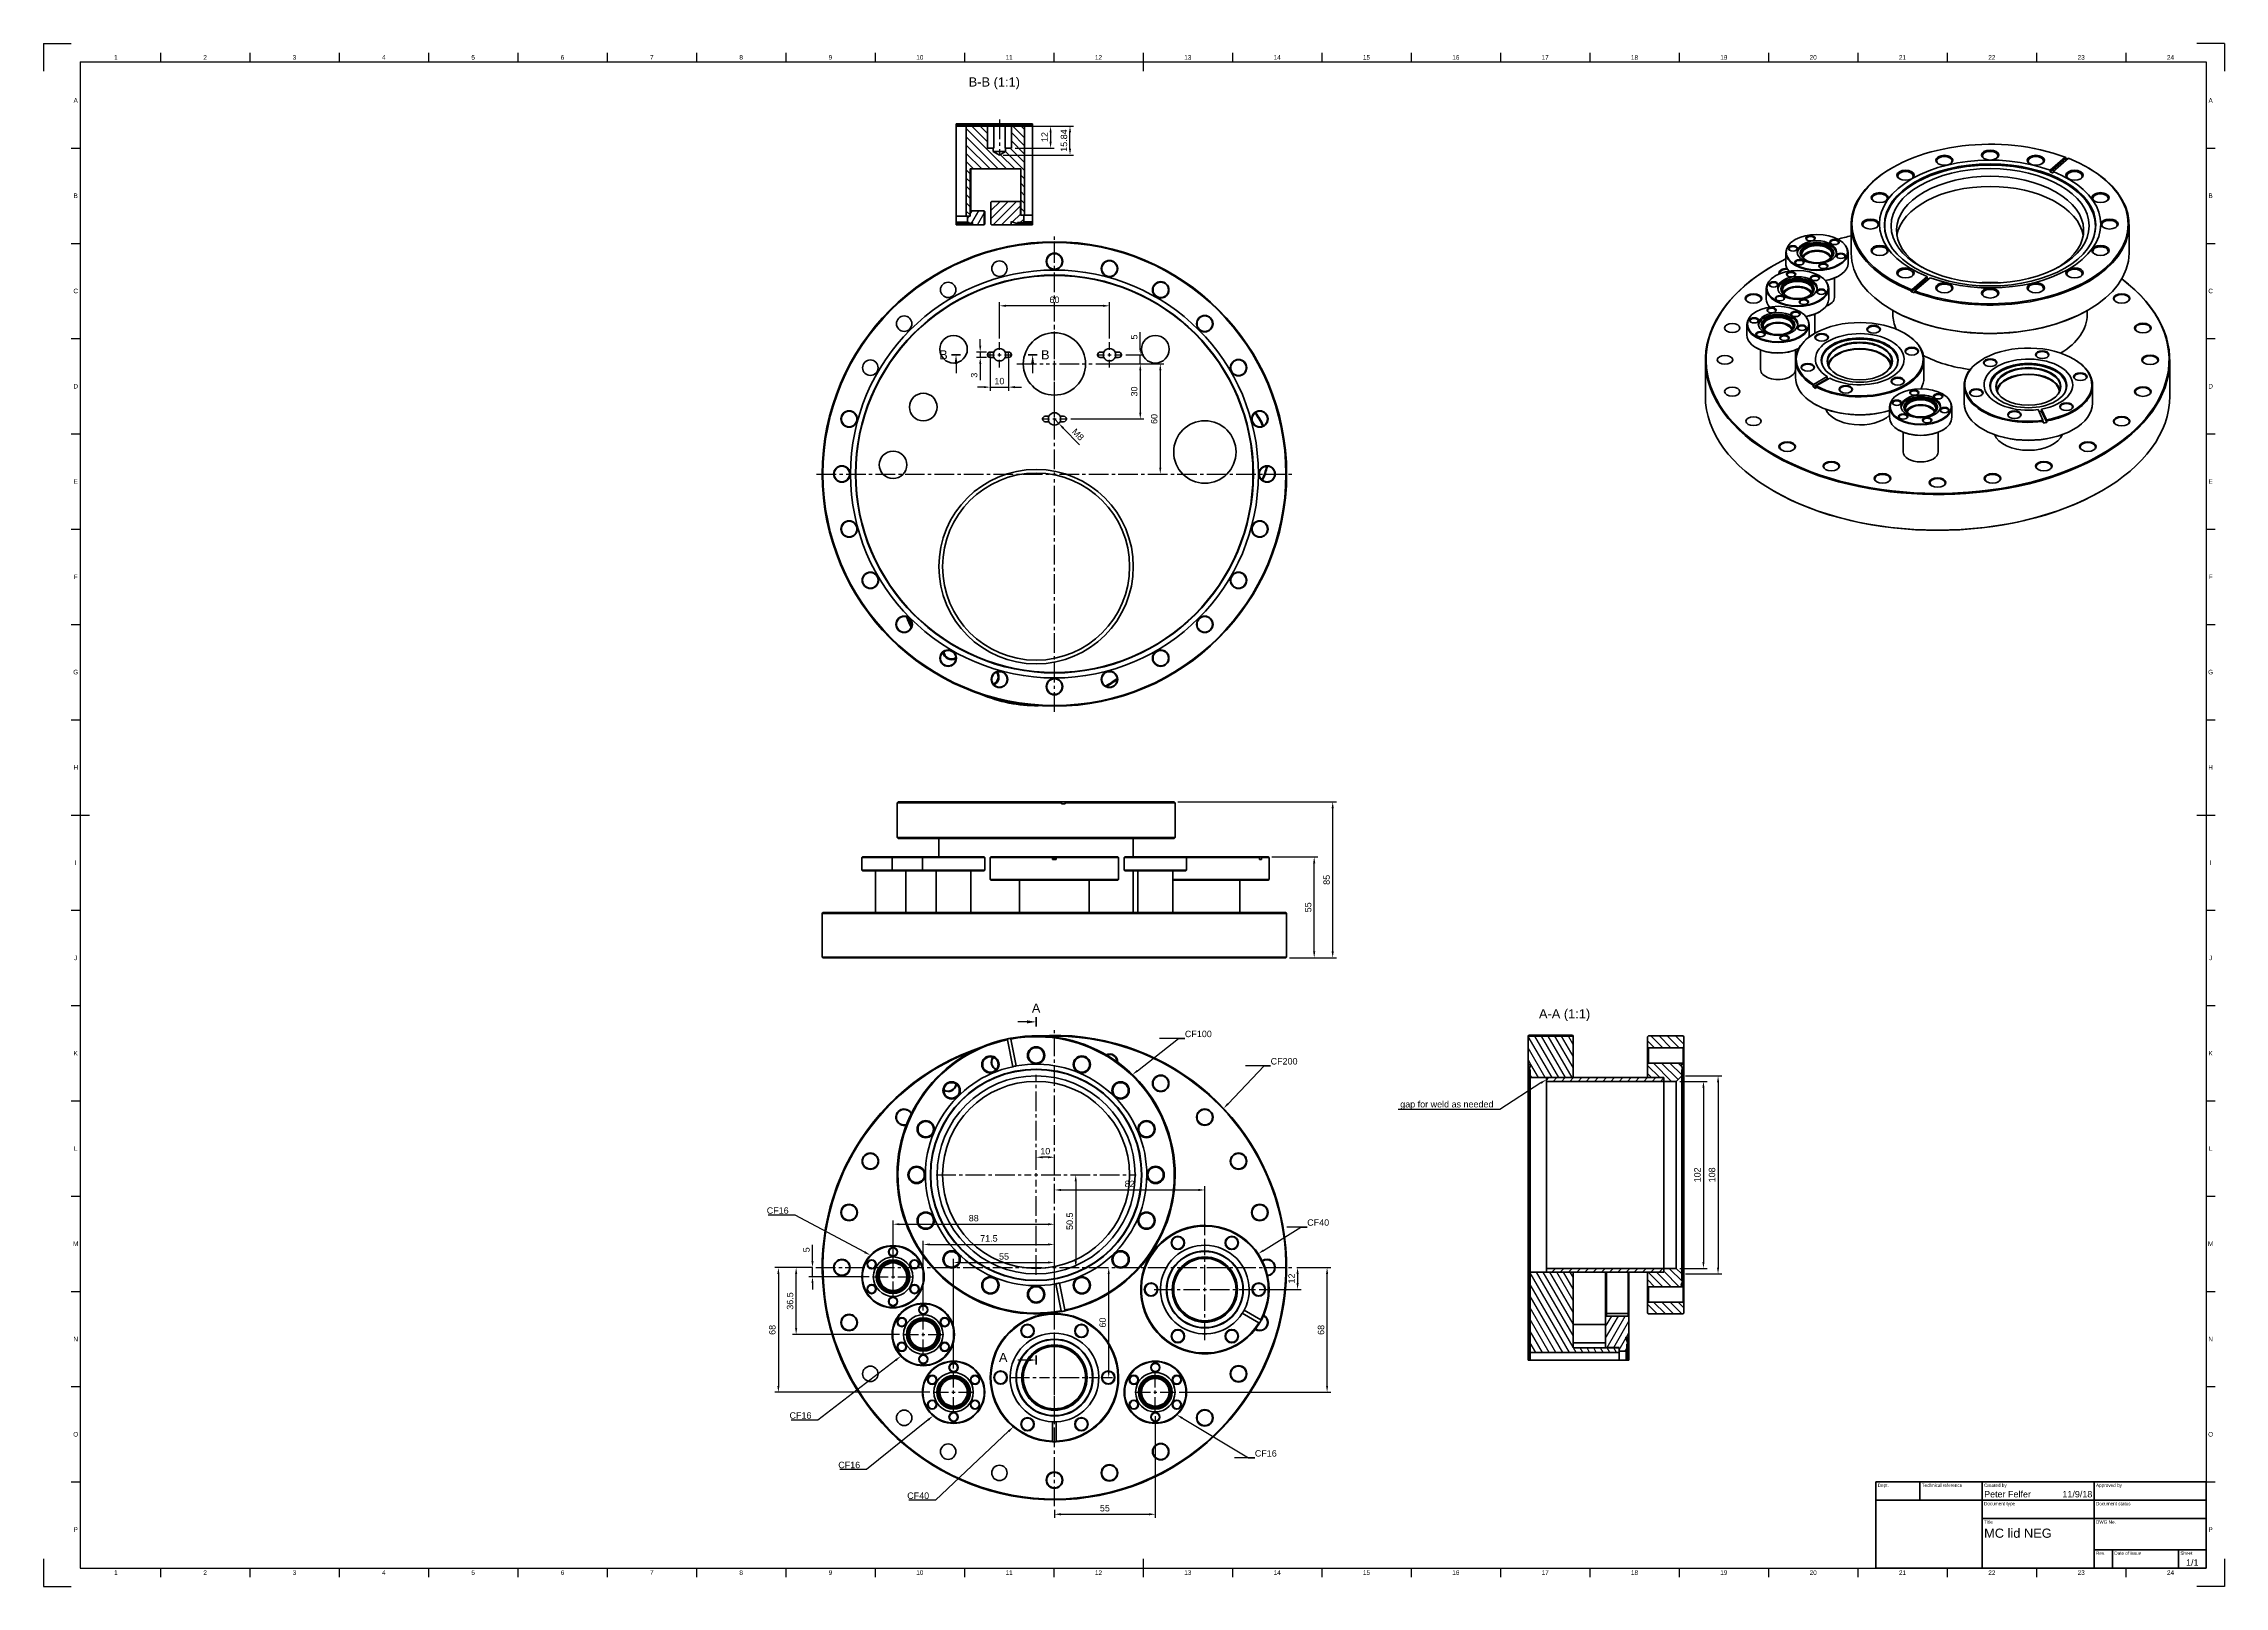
# Model space of a CAD drawing. Header units: millimetres. Extents: x 0 to 1189, y 0 to 841.
import ezdxf
from ezdxf import colors
from ezdxf.entities.mleader import LeaderData, LeaderLine
from ezdxf.enums import TextEntityAlignment as Align
from ezdxf.math import Vec2, Vec3

# ---------------------------------------------------------------- set-up
doc = ezdxf.new("R2010")
doc.units = ezdxf.units.MM
doc.header["$LTSCALE"] = 0.75
doc.linetypes.add('CENTER2', pattern=[28.575, 19.05, -3.175, 3.175, -3.175])
for name, color, linetype, lineweight in [('Border', 7, 'Continuous', 25), ('FD_Dimensions', 7, 'Continuous', 25), ('Hatching', 7, 'Continuous', 25), ('Leaders', 7, 'Continuous', 25), ('Section Lines', 7, 'Continuous', 25), ('Smart Centers', 7, 'CENTER2', 25), ('TitleBlock', 7, 'Continuous', 35), ('View Labels', 7, 'Continuous', 25), ('Visible', 7, 'Continuous', 50)]:
    doc.layers.add(name, color=color, linetype=linetype, lineweight=lineweight)
doc.styles.add('FusionTitle', font='')
doc.styles.get("Standard").update_dxf_attribs({"font": 'arial.ttf'})
doc.styles.get('FusionTitle').set_extended_font_data('Arial Unicode MS')
doc.dimstyles.new('Dim-ISO-25', dxfattribs={"dimtxt": 3.5, "dimasz": 3.5, "dimexe": 2, "dimexo": 2, "dimgap": 1.5, "dimtad": 1, "dimzin": 12, "dimdsep": 46, "dimtxsty": 'Standard', "dimcen": 0, "dimazin": 3, "dimtp": 0.1, "dimtm": 0.1, "dimtfac": 0.714, "dimtmove": 0, "dimatfit": 3, "dimfxl": 1, "dimtzin": 12, "dimarcsym": 0})

# ---------------------------------------------------------------- blocks, each defined once
blk = doc.blocks.new('ISO_TITLEBLOCK')
at = {"layer": 'TitleBlock'}
for p, q in [((0, 47), (-180, 47)), ((-180, 47), (-180, 0)), ((-180, 37), (0, 37)), ((-156, 37), (-156, 47)), ((-122, 0), (-122, 47)), ((-61, 0), (-61, 47)), ((0, 0), (0, 47)), ((-122, 27), (0, 27)), ((-180, 0), (0, 0)), ((-61, 10), (0, 10)), ((-51, 0), (-51, 10)), ((-15, 0), (-15, 10))]:
    blk.add_line(p, q, dxfattribs=at)
at = {"layer": 'TitleBlock', "style": 'FusionTitle'}
for s, p in [('Dept.', (-179, 46)), ('Technical reference', (-155, 46)), ('Created by', (-121, 46)), ('Document type', (-121, 36)), ('Approved by', (-60, 46)), ('Document status', (-60, 36)), ('Title', (-121, 26)), ('DWG No.', (-60, 26)), ('Rev.', (-60, 9)), ('Date of issue', (-50, 9)), ('Sheet', (-14, 9))]:
    blk.add_text(s, height=1.8, dxfattribs=at).set_placement(p, align=Align.TOP_LEFT)
for tag, p, height in [('DEPT', (-179, 38.5), 3.5), ('TECHNICAL_REFERENCE', (-155, 38.5), 3.5), ('CREATED_BY', (-121, 38.5), 3.5), ('APPROVED_BY', (-60, 38.5), 3.5), ('DOCUMENT_TYPE', (-121, 28.5), 3.5), ('DOCUMENT_STATUS', (-60, 28.5), 3.5), ('TITLE_1', (-121, 16.5), 5), ('TITLE_2', (-121, 9), 5), ('TITLE_3', (-121, 1.5), 5), ('DATE_OF_ISSUE', (-50, 1.5), 3.5)]:
    blk.add_attdef(tag, p, '', height=height, dxfattribs=at)
for tag, p in [('CREATED_DATE', (-62, 38.5)), ('APPROVED_DATE', (-1, 38.5))]:
    blk.add_attdef(tag, text='', height=3.5, dxfattribs=at).set_placement(p, align=Align.RIGHT)
for tag, height, p in [('DRAWING_NUMBER', 5, (-30.5, 16.6)), ('REV', 3.5, (-56, 3.1)), ('SHEET', 3.5, (-7.5, 3.1))]:
    blk.add_attdef(tag, text='', height=height, dxfattribs=at).set_placement(p, align=Align.MIDDLE)
blk = doc.blocks.new('*D52')
at = {"layer": 'Defpoints', "color": 0, "transparency": 16777216}
for p in [(667.728113, 397.664197), (692.747695, 397.664197), (677.328541, 342.664197)]:
    blk.add_point(p, dxfattribs=at)
at = {"layer": 'FD_Dimensions', "lineweight": -2, "transparency": 16777216}
for p, q in [((669.728113, 397.664197), (694.747695, 397.664197)), ((692.747695, 346.164197), (692.747695, 394.164197)), ((679.328541, 342.664197), (694.747695, 342.664197))]:
    blk.add_line(p, q, dxfattribs=at)
at = {"layer": 'FD_Dimensions', "transparency": 16777216}
for points in [[(692.164361, 394.164197), (693.331028, 394.164197), (692.747695, 397.664197)], [(692.164361, 346.164197), (693.331028, 346.164197), (692.747695, 342.664197)]]:
    blk.add_solid(points, dxfattribs=at)
at = {"layer": 'FD_Dimensions', "color": 0, "transparency": 16777216, "insert": (689.467852, 370.164197), "char_height": 3.5, "attachment_point": 5, "rotation": 90}
blk.add_mtext('55', dxfattribs=at)
blk = doc.blocks.new('*D53')
at = {"layer": 'Defpoints', "color": 0, "transparency": 16777216}
for p in [(616.428113, 427.664197), (702.829144, 427.664197), (677.328541, 342.664197)]:
    blk.add_point(p, dxfattribs=at)
at = {"layer": 'FD_Dimensions', "lineweight": -2, "transparency": 16777216}
for p, q in [((618.428113, 427.664197), (704.829144, 427.664197)), ((702.829144, 346.164197), (702.829144, 424.164197)), ((679.328541, 342.664197), (704.829144, 342.664197))]:
    blk.add_line(p, q, dxfattribs=at)
at = {"layer": 'FD_Dimensions', "transparency": 16777216}
for points in [[(702.24581, 424.164197), (703.412477, 424.164197), (702.829144, 427.664197)], [(702.24581, 346.164197), (703.412477, 346.164197), (702.829144, 342.664197)]]:
    blk.add_solid(points, dxfattribs=at)
at = {"layer": 'FD_Dimensions', "color": 0, "transparency": 16777216, "insert": (699.542138, 385.164197), "char_height": 3.5, "attachment_point": 5, "rotation": 90}
blk.add_mtext('85', dxfattribs=at)
blk = doc.blocks.new('*U10')
at = {"layer": 'Smart Centers', "color": 0, "ltscale": 0.75, "transparency": 16777216}
for p, q in [((0, 2.678906), (0, 54.5)), ((-54.5, 0), (-2.678906, 0)), ((2.678906, 0), (54.5, 0)), ((0, -54.5), (0, -2.678906))]:
    blk.add_line(p, q, dxfattribs=at)
at = {"layer": 'Smart Centers', "color": 0, "linetype": 'Continuous', "ltscale": 0.75, "transparency": 16777216}
for p, q in [((-0.892969, 0), (0.892969, 0)), ((0, -0.892969), (0, 0.892969))]:
    blk.add_line(p, q, dxfattribs=at)
blk = doc.blocks.new('*U11')
at = {"layer": 'Smart Centers', "color": 0, "ltscale": 0.75, "transparency": 16777216}
for p, q in [((0, 2.678906), (0, 27.675)), ((-27.675, 0), (-2.678906, 0)), ((2.678906, 0), (27.675, 0)), ((0, -27.675), (0, -2.678906))]:
    blk.add_line(p, q, dxfattribs=at)
at = {"layer": 'Smart Centers', "color": 0, "linetype": 'Continuous', "ltscale": 0.75, "transparency": 16777216}
for p, q in [((-0.892969, 0), (0.892969, 0)), ((0, -0.892969), (0, 0.892969))]:
    blk.add_line(p, q, dxfattribs=at)
blk = doc.blocks.new('*U12')
at = {"layer": 'Smart Centers', "color": 0, "ltscale": 0.75, "transparency": 16777216}
for p, q in [((0, 2.678906), (0, 24.231618)), ((-24.231618, 0), (-2.678906, 0)), ((2.678906, 0), (24.231618, 0)), ((0, -24.231618), (0, -2.678906))]:
    blk.add_line(p, q, dxfattribs=at)
at = {"layer": 'Smart Centers', "color": 0, "linetype": 'Continuous', "ltscale": 0.75, "transparency": 16777216}
for p, q in [((-0.892969, 0), (0.892969, 0)), ((0, -0.892969), (0, 0.892969))]:
    blk.add_line(p, q, dxfattribs=at)
blk = doc.blocks.new('*U13')
at = {"layer": 'Smart Centers', "color": 0, "ltscale": 0.75, "transparency": 16777216}
for p, q in [((-11, 0), (-2.678906, 0)), ((0, 2.678906), (0, 11)), ((2.678906, 0), (11, 0)), ((0, -11), (0, -2.678906))]:
    blk.add_line(p, q, dxfattribs=at)
at = {"layer": 'Smart Centers', "color": 0, "linetype": 'Continuous', "ltscale": 0.75, "transparency": 16777216}
for p, q in [((-0.892969, 0), (0.892969, 0)), ((0, -0.892969), (0, 0.892969))]:
    blk.add_line(p, q, dxfattribs=at)
blk = doc.blocks.new('*U14')
at = {"layer": 'Smart Centers', "color": 0, "ltscale": 0.75, "transparency": 16777216}
for p, q in [((-11, 0), (-2.678906, 0)), ((0, 2.678906), (0, 11)), ((2.678906, 0), (11, 0)), ((0, -11), (0, -2.678906))]:
    blk.add_line(p, q, dxfattribs=at)
at = {"layer": 'Smart Centers', "color": 0, "linetype": 'Continuous', "ltscale": 0.75, "transparency": 16777216}
for p, q in [((-0.892969, 0), (0.892969, 0)), ((0, -0.892969), (0, 0.892969))]:
    blk.add_line(p, q, dxfattribs=at)
blk = doc.blocks.new('*U15')
at = {"layer": 'Smart Centers', "color": 0, "ltscale": 0.75, "transparency": 16777216}
for p, q in [((-11, 0), (-2.678906, 0)), ((0, 2.678906), (0, 11)), ((2.678906, 0), (11, 0)), ((0, -11), (0, -2.678906))]:
    blk.add_line(p, q, dxfattribs=at)
at = {"layer": 'Smart Centers', "color": 0, "linetype": 'Continuous', "ltscale": 0.75, "transparency": 16777216}
for p, q in [((-0.892969, 0), (0.892969, 0)), ((0, -0.892969), (0, 0.892969))]:
    blk.add_line(p, q, dxfattribs=at)
blk = doc.blocks.new('*U16')
at = {"layer": 'Smart Centers', "color": 0, "ltscale": 0.75, "transparency": 16777216}
for p, q in [((-11, 0), (-2.678906, 0)), ((0, 2.678906), (0, 11)), ((2.678906, 0), (11, 0)), ((0, -11), (0, -2.678906))]:
    blk.add_line(p, q, dxfattribs=at)
at = {"layer": 'Smart Centers', "color": 0, "linetype": 'Continuous', "ltscale": 0.75, "transparency": 16777216}
for p, q in [((-0.892969, 0), (0.892969, 0)), ((0, -0.892969), (0, 0.892969))]:
    blk.add_line(p, q, dxfattribs=at)
blk = doc.blocks.new('*U17')
at = {"layer": 'Smart Centers', "color": 0, "ltscale": 0.75, "transparency": 16777216}
for p, q in [((0, 2.678906), (0, 130.1)), ((-130.1, 0), (-2.678906, 0)), ((2.678906, 0), (130.1, 0)), ((0, -130.1), (0, -2.678906))]:
    blk.add_line(p, q, dxfattribs=at)
at = {"layer": 'Smart Centers', "color": 0, "linetype": 'Continuous', "ltscale": 0.75, "transparency": 16777216}
for p, q in [((-0.892969, 0), (0.892969, 0)), ((0, -0.892969), (0, 0.892969))]:
    blk.add_line(p, q, dxfattribs=at)
blk = doc.blocks.new('*D54')
at = {"layer": 'Defpoints', "color": 0, "transparency": 16777216}
for p in [(541.128113, 233.938264), (541.128113, 233.938264), (551.128541, 233.938264)]:
    blk.add_point(p, dxfattribs=at)
at = {"layer": 'FD_Dimensions', "lineweight": -2, "transparency": 16777216}
blk.add_line((547.628541, 233.938264), (544.628113, 233.938264), dxfattribs=at)
at = {"layer": 'FD_Dimensions', "transparency": 16777216}
for points in [[(544.628113, 234.521597), (544.628113, 233.354931), (541.128113, 233.938264)], [(547.628541, 234.521597), (547.628541, 233.354931), (551.128541, 233.938264)]]:
    blk.add_solid(points, dxfattribs=at)
at = {"layer": 'FD_Dimensions', "color": 0, "transparency": 16777216, "insert": (546.128327, 237.225269), "char_height": 3.5, "attachment_point": 5}
blk.add_mtext('10', dxfattribs=at)
blk = doc.blocks.new('*D55')
at = {"layer": 'Defpoints', "color": 0, "transparency": 16777216}
for p in [(562.749288, 224.313888), (562.749288, 173.813888), (562.749288, 173.813888)]:
    blk.add_point(p, dxfattribs=at)
at = {"layer": 'FD_Dimensions', "lineweight": -2, "transparency": 16777216}
blk.add_line((562.749288, 220.813888), (562.749288, 177.313888), dxfattribs=at)
at = {"layer": 'FD_Dimensions', "transparency": 16777216}
for points in [[(562.165955, 220.813888), (563.332622, 220.813888), (562.749288, 224.313888)], [(562.165955, 177.313888), (563.332622, 177.313888), (562.749288, 173.813888)]]:
    blk.add_solid(points, dxfattribs=at)
at = {"layer": 'FD_Dimensions', "color": 0, "transparency": 16777216, "insert": (559.462283, 199.063888), "char_height": 3.5, "attachment_point": 5, "rotation": 90}
blk.add_mtext('50.5', dxfattribs=at)
blk = doc.blocks.new('*D56')
at = {"layer": 'Defpoints', "color": 0, "transparency": 16777216}
for p in [(681.228541, 173.813888), (660.803113, 161.813888), (683.684278, 161.813888)]:
    blk.add_point(p, dxfattribs=at)
at = {"layer": 'FD_Dimensions', "lineweight": -2, "transparency": 16777216}
for p, q in [((683.228541, 173.813888), (685.684278, 173.813888)), ((683.684278, 170.313888), (683.684278, 165.313888)), ((662.803113, 161.813888), (685.684278, 161.813888))]:
    blk.add_line(p, q, dxfattribs=at)
at = {"layer": 'FD_Dimensions', "transparency": 16777216}
for points in [[(683.100945, 170.313888), (684.267612, 170.313888), (683.684278, 173.813888)], [(683.100945, 165.313888), (684.267612, 165.313888), (683.684278, 161.813888)]]:
    blk.add_solid(points, dxfattribs=at)
at = {"layer": 'FD_Dimensions', "color": 0, "transparency": 16777216, "insert": (680.427116, 167.813888), "char_height": 3.5, "attachment_point": 5, "rotation": 90}
blk.add_mtext('12', dxfattribs=at)
blk = doc.blocks.new('*D57')
at = {"layer": 'Defpoints', "color": 0, "transparency": 16777216}
for p in [(551.128541, 215.500127), (633.128113, 216.090774), (633.128113, 189.488888)]:
    blk.add_point(p, dxfattribs=at)
at = {"layer": 'FD_Dimensions', "lineweight": -2, "transparency": 16777216}
for p, q in [((551.128541, 217.500127), (551.128541, 218.090774)), ((554.628541, 216.090774), (629.628113, 216.090774)), ((633.128113, 191.488888), (633.128113, 218.090774))]:
    blk.add_line(p, q, dxfattribs=at)
at = {"layer": 'FD_Dimensions', "transparency": 16777216}
for points in [[(554.628541, 216.674107), (554.628541, 215.507441), (551.128541, 216.090774)], [(629.628113, 216.674107), (629.628113, 215.507441), (633.128113, 216.090774)]]:
    blk.add_solid(points, dxfattribs=at)
at = {"layer": 'FD_Dimensions', "color": 0, "transparency": 16777216, "insert": (592.128327, 219.37778), "char_height": 3.5, "attachment_point": 5}
blk.add_mtext('82', dxfattribs=at)
blk = doc.blocks.new('*D58')
at = {"layer": 'Defpoints', "color": 0, "transparency": 16777216}
for p in [(580.719093, 173.813888), (580.719093, 173.813888), (575.359731, 113.813888)]:
    blk.add_point(p, dxfattribs=at)
at = {"layer": 'FD_Dimensions', "lineweight": -2, "transparency": 16777216}
for p, q in [((580.719093, 117.313888), (580.719093, 170.313888)), ((577.359731, 113.813888), (582.719093, 113.813888))]:
    blk.add_line(p, q, dxfattribs=at)
at = {"layer": 'FD_Dimensions', "transparency": 16777216}
for points in [[(580.13576, 170.313888), (581.302427, 170.313888), (580.719093, 173.813888)], [(580.13576, 117.313888), (581.302427, 117.313888), (580.719093, 113.813888)]]:
    blk.add_solid(points, dxfattribs=at)
at = {"layer": 'FD_Dimensions', "color": 0, "transparency": 16777216, "insert": (577.432088, 143.813888), "char_height": 3.5, "attachment_point": 5, "rotation": 90}
blk.add_mtext('60', dxfattribs=at)
blk = doc.blocks.new('*D59')
at = {"layer": 'Defpoints', "color": 0, "transparency": 16777216}
for p in [(419.194634, 173.813888), (421.028541, 173.813888), (452.128113, 168.813888)]:
    blk.add_point(p, dxfattribs=at)
at = {"layer": 'FD_Dimensions', "lineweight": -2, "transparency": 16777216}
for p, q in [((419.194634, 177.313888), (419.194634, 186.134488)), ((419.028541, 173.813888), (417.194634, 173.813888)), ((450.128113, 168.813888), (417.194634, 168.813888)), ((419.194634, 168.813888), (419.194634, 173.813888)), ((419.194634, 165.313888), (419.194634, 161.813888))]:
    blk.add_line(p, q, dxfattribs=at)
at = {"layer": 'FD_Dimensions', "transparency": 16777216}
for points in [[(418.6113, 177.313888), (419.777967, 177.313888), (419.194634, 173.813888)], [(418.6113, 165.313888), (419.777967, 165.313888), (419.194634, 168.813888)]]:
    blk.add_solid(points, dxfattribs=at)
at = {"layer": 'FD_Dimensions', "color": 0, "transparency": 16777216, "insert": (415.914791, 183.474188), "char_height": 3.5, "attachment_point": 5, "rotation": 90}
blk.add_mtext('5', dxfattribs=at)
blk = doc.blocks.new('*D60')
at = {"layer": 'Defpoints', "color": 0, "transparency": 16777216}
for p in [(410.29165, 173.813888), (421.028541, 173.813888), (468.628113, 137.313888)]:
    blk.add_point(p, dxfattribs=at)
at = {"layer": 'FD_Dimensions', "lineweight": -2, "transparency": 16777216}
for p, q in [((419.028541, 173.813888), (408.29165, 173.813888)), ((410.29165, 140.813888), (410.29165, 170.313888)), ((466.628113, 137.313888), (408.29165, 137.313888))]:
    blk.add_line(p, q, dxfattribs=at)
at = {"layer": 'FD_Dimensions', "transparency": 16777216}
for points in [[(409.708316, 170.313888), (410.874983, 170.313888), (410.29165, 173.813888)], [(409.708316, 140.813888), (410.874983, 140.813888), (410.29165, 137.313888)]]:
    blk.add_solid(points, dxfattribs=at)
at = {"layer": 'FD_Dimensions', "color": 0, "transparency": 16777216, "insert": (407.00345, 155.563888), "char_height": 3.5, "attachment_point": 5, "rotation": 90}
blk.add_mtext('36.5', dxfattribs=at)
blk = doc.blocks.new('*D61')
at = {"layer": 'Defpoints', "color": 0, "transparency": 16777216}
for p in [(421.028541, 173.813888), (400.616016, 105.813888), (485.128113, 105.813888)]:
    blk.add_point(p, dxfattribs=at)
at = {"layer": 'FD_Dimensions', "lineweight": -2, "transparency": 16777216}
for p, q in [((419.028541, 173.813888), (398.616016, 173.813888)), ((400.616016, 170.313888), (400.616016, 109.313888)), ((483.128113, 105.813888), (398.616016, 105.813888))]:
    blk.add_line(p, q, dxfattribs=at)
at = {"layer": 'FD_Dimensions', "transparency": 16777216}
for points in [[(400.032682, 170.313888), (401.199349, 170.313888), (400.616016, 173.813888)], [(400.032682, 109.313888), (401.199349, 109.313888), (400.616016, 105.813888)]]:
    blk.add_solid(points, dxfattribs=at)
at = {"layer": 'FD_Dimensions', "color": 0, "transparency": 16777216, "insert": (397.32901, 139.813888), "char_height": 3.5, "attachment_point": 5, "rotation": 90}
blk.add_mtext('68', dxfattribs=at)
blk = doc.blocks.new('*D62')
at = {"layer": 'Defpoints', "color": 0, "transparency": 16777216}
for p in [(551.128541, 197.411868), (551.128541, 171.134982), (463.128113, 166.134982)]:
    blk.add_point(p, dxfattribs=at)
at = {"layer": 'FD_Dimensions', "lineweight": -2, "transparency": 16777216}
for p, q in [((463.128113, 168.134982), (463.128113, 199.411868)), ((466.628113, 197.411868), (547.628541, 197.411868)), ((551.128541, 173.134982), (551.128541, 199.411868))]:
    blk.add_line(p, q, dxfattribs=at)
at = {"layer": 'FD_Dimensions', "transparency": 16777216}
for points in [[(466.628113, 197.995201), (466.628113, 196.828535), (463.128113, 197.411868)], [(547.628541, 197.995201), (547.628541, 196.828535), (551.128541, 197.411868)]]:
    blk.add_solid(points, dxfattribs=at)
at = {"layer": 'FD_Dimensions', "color": 0, "transparency": 16777216, "insert": (507.128327, 200.698873), "char_height": 3.5, "attachment_point": 5}
blk.add_mtext('88', dxfattribs=at)
blk = doc.blocks.new('*D63')
at = {"layer": 'Defpoints', "color": 0, "transparency": 16777216}
for p in [(551.128113, 186.400916), (479.628113, 148.313888), (551.128113, 138.045506)]:
    blk.add_point(p, dxfattribs=at)
at = {"layer": 'FD_Dimensions', "lineweight": -2, "transparency": 16777216}
for p, q in [((479.628113, 150.313888), (479.628113, 188.400916)), ((483.128113, 186.400916), (547.628113, 186.400916)), ((551.128113, 140.045506), (551.128113, 188.400916))]:
    blk.add_line(p, q, dxfattribs=at)
at = {"layer": 'FD_Dimensions', "transparency": 16777216}
for points in [[(483.128113, 186.98425), (483.128113, 185.817583), (479.628113, 186.400916)], [(547.628113, 186.98425), (547.628113, 185.817583), (551.128113, 186.400916)]]:
    blk.add_solid(points, dxfattribs=at)
at = {"layer": 'FD_Dimensions', "color": 0, "transparency": 16777216, "insert": (515.378113, 189.687922), "char_height": 3.5, "attachment_point": 5}
blk.add_mtext('71.5', dxfattribs=at)
blk = doc.blocks.new('*D64')
at = {"layer": 'Defpoints', "color": 0, "transparency": 16777216}
for p in [(551.128541, 176.563776), (551.128541, 171.134982), (496.128113, 116.813888)]:
    blk.add_point(p, dxfattribs=at)
at = {"layer": 'FD_Dimensions', "lineweight": -2, "transparency": 16777216}
for p, q in [((496.128113, 118.813888), (496.128113, 178.563776)), ((551.128541, 173.134982), (551.128541, 178.563776)), ((499.628113, 176.563776), (547.628541, 176.563776))]:
    blk.add_line(p, q, dxfattribs=at)
at = {"layer": 'FD_Dimensions', "transparency": 16777216}
for points in [[(499.628113, 177.147109), (499.628113, 175.980443), (496.128113, 176.563776)], [(547.628541, 177.147109), (547.628541, 175.980443), (551.128541, 176.563776)]]:
    blk.add_solid(points, dxfattribs=at)
at = {"layer": 'FD_Dimensions', "color": 0, "transparency": 16777216, "insert": (523.628327, 179.843619), "char_height": 3.5, "attachment_point": 5}
blk.add_mtext('55', dxfattribs=at)
blk = doc.blocks.new('*D65')
at = {"layer": 'Defpoints', "color": 0, "transparency": 16777216}
for p in [(681.228541, 173.813888), (699.768698, 173.813888), (617.128113, 105.813888)]:
    blk.add_point(p, dxfattribs=at)
at = {"layer": 'FD_Dimensions', "lineweight": -2, "transparency": 16777216}
for p, q in [((683.228541, 173.813888), (701.768698, 173.813888)), ((699.768698, 109.313888), (699.768698, 170.313888)), ((619.128113, 105.813888), (701.768698, 105.813888))]:
    blk.add_line(p, q, dxfattribs=at)
at = {"layer": 'FD_Dimensions', "transparency": 16777216}
for points in [[(699.185365, 170.313888), (700.352032, 170.313888), (699.768698, 173.813888)], [(699.185365, 109.313888), (700.352032, 109.313888), (699.768698, 105.813888)]]:
    blk.add_solid(points, dxfattribs=at)
at = {"layer": 'FD_Dimensions', "color": 0, "transparency": 16777216, "insert": (696.481693, 139.813888), "char_height": 3.5, "attachment_point": 5, "rotation": 90}
blk.add_mtext('68', dxfattribs=at)
blk = doc.blocks.new('*D66')
at = {"layer": 'Defpoints', "color": 0, "transparency": 16777216}
for p in [(606.128113, 94.813888), (551.128541, 43.713888), (606.128113, 39.300516)]:
    blk.add_point(p, dxfattribs=at)
at = {"layer": 'FD_Dimensions', "lineweight": -2, "transparency": 16777216}
for p, q in [((606.128113, 92.813888), (606.128113, 37.300516)), ((551.128541, 41.713888), (551.128541, 37.300516)), ((554.628541, 39.300516), (602.628113, 39.300516))]:
    blk.add_line(p, q, dxfattribs=at)
at = {"layer": 'FD_Dimensions', "transparency": 16777216}
for points in [[(554.628541, 39.88385), (554.628541, 38.717183), (551.128541, 39.300516)], [(602.628113, 39.88385), (602.628113, 38.717183), (606.128113, 39.300516)]]:
    blk.add_solid(points, dxfattribs=at)
at = {"layer": 'FD_Dimensions', "color": 0, "transparency": 16777216, "insert": (578.628327, 42.580359), "char_height": 3.5, "attachment_point": 5}
blk.add_mtext('55', dxfattribs=at)
blk = doc.blocks.new('*D67')
at = {"layer": 'Defpoints', "color": 0, "transparency": 16777216}
for p in [(893.14584, 278.313888), (893.14584, 170.313888), (912.94483, 170.313888)]:
    blk.add_point(p, dxfattribs=at)
at = {"layer": 'FD_Dimensions', "lineweight": -2, "transparency": 16777216}
for p, q in [((895.14584, 278.313888), (914.94483, 278.313888)), ((912.94483, 274.813888), (912.94483, 173.813888)), ((895.14584, 170.313888), (914.94483, 170.313888))]:
    blk.add_line(p, q, dxfattribs=at)
at = {"layer": 'FD_Dimensions', "transparency": 16777216}
for points in [[(912.361496, 274.813888), (913.528163, 274.813888), (912.94483, 278.313888)], [(912.361496, 173.813888), (913.528163, 173.813888), (912.94483, 170.313888)]]:
    blk.add_solid(points, dxfattribs=at)
at = {"layer": 'FD_Dimensions', "color": 0, "transparency": 16777216, "insert": (909.657824, 224.313888), "char_height": 3.5, "attachment_point": 5, "rotation": 90}
blk.add_mtext('108', dxfattribs=at)
blk = doc.blocks.new('*D68')
at = {"layer": 'Defpoints', "color": 0, "transparency": 16777216}
for p in [(890.14584, 275.313888), (890.14584, 173.313888), (904.972187, 173.313888)]:
    blk.add_point(p, dxfattribs=at)
at = {"layer": 'FD_Dimensions', "lineweight": -2, "transparency": 16777216}
for p, q in [((892.14584, 275.313888), (906.972187, 275.313888)), ((904.972187, 271.813888), (904.972187, 176.813888)), ((892.14584, 173.313888), (906.972187, 173.313888))]:
    blk.add_line(p, q, dxfattribs=at)
at = {"layer": 'FD_Dimensions', "transparency": 16777216}
for points in [[(904.388853, 271.813888), (905.55552, 271.813888), (904.972187, 275.313888)], [(904.388853, 176.813888), (905.55552, 176.813888), (904.972187, 173.313888)]]:
    blk.add_solid(points, dxfattribs=at)
at = {"layer": 'FD_Dimensions', "color": 0, "transparency": 16777216, "insert": (901.685181, 224.313888), "char_height": 3.5, "attachment_point": 5, "rotation": 90}
blk.add_mtext('102', dxfattribs=at)
blk = doc.blocks.new('ISO_A0_SHEET')
at = {"layer": 'Border'}
for p, q in [((0, 841), (15, 841)), ((0, 841), (0, 826)), ((63.708337, 836), (63.708337, 831)), ((112.41667, 836), (112.41667, 831)), ((161.125003, 836), (161.125003, 831)), ((209.833336, 836), (209.833336, 831)), ((258.541669, 836), (258.541669, 831)), ((307.250002, 836), (307.250002, 831)), ((355.958335, 836), (355.958335, 831)), ((404.666668, 836), (404.666668, 831)), ((453.375001, 836), (453.375001, 831)), ((502.083334, 836), (502.083334, 831)), ((550.791667, 836), (550.791667, 831)), ((599.5, 836), (599.5, 826)), ((648.208333, 836), (648.208333, 831)), ((696.916666, 836), (696.916666, 831)), ((745.624999, 836), (745.624999, 831)), ((794.333332, 836), (794.333332, 831)), ((843.041665, 836), (843.041665, 831)), ((891.749998, 836), (891.749998, 831)), ((940.458331, 836), (940.458331, 831)), ((989.166664, 836), (989.166664, 831)), ((1037.874997, 836), (1037.874997, 831)), ((1086.58333, 836), (1086.58333, 831)), ((1135.291663, 836), (1135.291663, 831)), ((1189, 841), (1174, 841)), ((1189, 841), (1189, 826)), ((20, 831), (1179, 831)), ((20, 831), (20, 10)), ((1179, 831), (1179, 10)), ((15, 784.0625), (20, 784.0625)), ((1179, 784.0625), (1184, 784.0625)), ((15, 732.125), (20, 732.125)), ((1179, 732.125), (1184, 732.125)), ((15, 680.1875), (20, 680.1875)), ((1179, 680.1875), (1184, 680.1875)), ((15, 628.25), (20, 628.25)), ((1179, 628.25), (1184, 628.25)), ((15, 576.3125), (20, 576.3125)), ((1179, 576.3125), (1184, 576.3125)), ((15, 524.375), (20, 524.375)), ((1179, 524.375), (1184, 524.375)), ((15, 472.4375), (20, 472.4375)), ((1179, 472.4375), (1184, 472.4375)), ((15, 420.5), (25, 420.5)), ((1174, 420.5), (1184, 420.5)), ((15, 368.5625), (20, 368.5625)), ((1179, 368.5625), (1184, 368.5625)), ((15, 316.625), (20, 316.625)), ((1179, 316.625), (1184, 316.625)), ((15, 264.6875), (20, 264.6875)), ((1179, 264.6875), (1184, 264.6875)), ((15, 212.75), (20, 212.75)), ((1179, 212.75), (1184, 212.75)), ((15, 160.8125), (20, 160.8125)), ((1179, 160.8125), (1184, 160.8125)), ((15, 108.875), (20, 108.875)), ((1179, 108.875), (1184, 108.875)), ((15, 56.9375), (20, 56.9375)), ((1179, 56.9375), (1184, 56.9375)), ((0, 15), (0, 0)), ((599.5, 15), (599.5, 5)), ((1189, 15), (1189, 0)), ((0, 0), (15, 0)), ((20, 10), (1179, 10)), ((63.708337, 10), (63.708337, 5)), ((112.41667, 10), (112.41667, 5)), ((161.125003, 10), (161.125003, 5)), ((209.833336, 10), (209.833336, 5)), ((258.541669, 10), (258.541669, 5)), ((307.250002, 10), (307.250002, 5)), ((355.958335, 10), (355.958335, 5)), ((404.666668, 10), (404.666668, 5)), ((453.375001, 10), (453.375001, 5)), ((502.083334, 10), (502.083334, 5)), ((550.791667, 10), (550.791667, 5)), ((648.208333, 10), (648.208333, 5)), ((696.916666, 10), (696.916666, 5)), ((745.624999, 10), (745.624999, 5)), ((794.333332, 10), (794.333332, 5)), ((843.041665, 10), (843.041665, 5)), ((891.749998, 10), (891.749998, 5)), ((940.458331, 10), (940.458331, 5)), ((989.166664, 10), (989.166664, 5)), ((1037.874997, 10), (1037.874997, 5)), ((1086.58333, 10), (1086.58333, 5)), ((1135.291663, 10), (1135.291663, 5)), ((1189, 0), (1174, 0))]:
    blk.add_line(p, q, dxfattribs=at)
at = {"layer": 'Border', "style": 'FusionTitle'}
for s, p in [('1', (39.35417, 833.5)), ('2', (88.062503, 833.5)), ('3', (136.770836, 833.5)), ('4', (185.479169, 833.5)), ('5', (234.187502, 833.5)), ('6', (282.895835, 833.5)), ('7', (331.604168, 833.5)), ('8', (380.312501, 833.5)), ('9', (429.020835, 833.5)), ('10', (477.729168, 833.5)), ('11', (526.4375, 833.5)), ('12', (575.145833, 833.5)), ('13', (623.854167, 833.5)), ('14', (672.5625, 833.5)), ('15', (721.270833, 833.5)), ('16', (769.979166, 833.5)), ('17', (818.687499, 833.5)), ('18', (867.395832, 833.5)), ('19', (916.104165, 833.5)), ('20', (964.812498, 833.5)), ('21', (1013.520831, 833.5)), ('22', (1062.229164, 833.5)), ('23', (1110.937497, 833.5)), ('24', (1159.64583, 833.5)), ('A', (17.5, 810.03125)), ('A', (1181.5, 810.03125)), ('B', (17.5, 758.09375)), ('B', (1181.5, 758.09375)), ('C', (17.5, 706.15625)), ('C', (1181.5, 706.15625)), ('D', (17.5, 654.21875)), ('D', (1181.5, 654.21875)), ('E', (17.5, 602.28125)), ('E', (1181.5, 602.28125)), ('F', (17.5, 550.34375)), ('F', (1181.5, 550.34375)), ('G', (17.5, 498.40625)), ('G', (1181.5, 498.40625)), ('H', (17.5, 446.46875)), ('H', (1181.5, 446.46875)), ('I', (17.5, 394.53125)), ('I', (1181.5, 394.53125)), ('J', (17.5, 342.59375)), ('J', (1181.5, 342.59375)), ('K', (17.5, 290.65625)), ('K', (1181.5, 290.65625)), ('L', (17.5, 238.71875)), ('L', (1181.5, 238.71875)), ('M', (17.5, 186.78125)), ('M', (1181.5, 186.78125)), ('N', (17.5, 134.84375)), ('N', (1181.5, 134.84375)), ('O', (17.5, 82.90625)), ('O', (1181.5, 82.90625)), ('P', (17.5, 30.96875)), ('P', (1181.5, 30.96875)), ('1', (39.35417, 7.5)), ('2', (88.062503, 7.5)), ('3', (136.770836, 7.5)), ('4', (185.479169, 7.5)), ('5', (234.187502, 7.5)), ('6', (282.895835, 7.5)), ('7', (331.604168, 7.5)), ('8', (380.312501, 7.5)), ('9', (429.020835, 7.5)), ('10', (477.729168, 7.5)), ('11', (526.4375, 7.5)), ('12', (575.145833, 7.5)), ('13', (623.854167, 7.5)), ('14', (672.5625, 7.5)), ('15', (721.270833, 7.5)), ('16', (769.979166, 7.5)), ('17', (818.687499, 7.5)), ('18', (867.395832, 7.5)), ('19', (916.104165, 7.5)), ('20', (964.812498, 7.5)), ('21', (1013.520831, 7.5)), ('22', (1062.229164, 7.5)), ('23', (1110.937497, 7.5)), ('24', (1159.64583, 7.5))]:
    blk.add_text(s, height=2.5, dxfattribs=at).set_placement(p, align=Align.MIDDLE)
blk = doc.blocks.new('*U34')
at = {"layer": 'Smart Centers', "color": 0, "ltscale": 0.75, "transparency": 16777216}
for p, q in [((-6.88975, 0), (-2.678906, 0)), ((0, 2.678906), (0, 6.88975)), ((2.678906, 0), (6.88975, 0)), ((0, -6.88975), (0, -2.678906))]:
    blk.add_line(p, q, dxfattribs=at)
at = {"layer": 'Smart Centers', "color": 0, "linetype": 'Continuous', "ltscale": 0.75, "transparency": 16777216}
for p, q in [((-0.892969, 0), (0.892969, 0)), ((0, -0.892969), (0, 0.892969))]:
    blk.add_line(p, q, dxfattribs=at)
blk = doc.blocks.new('*U35')
at = {"layer": 'Smart Centers', "color": 0, "ltscale": 0.75, "transparency": 16777216}
for p, q in [((-6.88975, 0), (-2.678906, 0)), ((0, 2.678906), (0, 6.88975)), ((2.678906, 0), (6.88975, 0)), ((0, -6.88975), (0, -2.678906))]:
    blk.add_line(p, q, dxfattribs=at)
at = {"layer": 'Smart Centers', "color": 0, "linetype": 'Continuous', "ltscale": 0.75, "transparency": 16777216}
for p, q in [((-0.892969, 0), (0.892969, 0)), ((0, -0.892969), (0, 0.892969))]:
    blk.add_line(p, q, dxfattribs=at)
blk = doc.blocks.new('*U36')
at = {"layer": 'Smart Centers', "color": 0, "ltscale": 0.75, "transparency": 16777216}
for p, q in [((-6.88975, 0), (-2.678906, 0)), ((0, 2.678906), (0, 6.88975)), ((2.678906, 0), (6.88975, 0)), ((0, -6.88975), (0, -2.678906))]:
    blk.add_line(p, q, dxfattribs=at)
at = {"layer": 'Smart Centers', "color": 0, "linetype": 'Continuous', "ltscale": 0.75, "transparency": 16777216}
for p, q in [((-0.892969, 0), (0.892969, 0)), ((0, -0.892969), (0, 0.892969))]:
    blk.add_line(p, q, dxfattribs=at)
blk = doc.blocks.new('*U37')
at = {"layer": 'Smart Centers', "color": 0, "ltscale": 0.75, "transparency": 16777216}
for p, q in [((0, 2.678906), (0, 20.5)), ((-20.5, 0), (-2.678906, 0)), ((2.678906, 0), (20.5, 0)), ((0, -20.5), (0, -2.678906))]:
    blk.add_line(p, q, dxfattribs=at)
at = {"layer": 'Smart Centers', "color": 0, "linetype": 'Continuous', "ltscale": 0.75, "transparency": 16777216}
for p, q in [((-0.892969, 0), (0.892969, 0)), ((0, -0.892969), (0, 0.892969))]:
    blk.add_line(p, q, dxfattribs=at)
blk = doc.blocks.new('*D69')
at = {"layer": 'Defpoints', "color": 0, "transparency": 16777216}
for p in [(521.128113, 698.073273), (521.128113, 678.274283), (581.128113, 678.274283)]:
    blk.add_point(p, dxfattribs=at)
at = {"layer": 'FD_Dimensions', "lineweight": -2, "transparency": 16777216}
for p, q in [((521.128113, 680.274283), (521.128113, 700.073273)), ((577.628113, 698.073273), (524.628113, 698.073273)), ((581.128113, 680.274283), (581.128113, 700.073273))]:
    blk.add_line(p, q, dxfattribs=at)
at = {"layer": 'FD_Dimensions', "transparency": 16777216}
for points in [[(524.628113, 698.656607), (524.628113, 697.48994), (521.128113, 698.073273)], [(577.628113, 698.656607), (577.628113, 697.48994), (581.128113, 698.073273)]]:
    blk.add_solid(points, dxfattribs=at)
at = {"layer": 'FD_Dimensions', "color": 0, "transparency": 16777216, "insert": (551.128113, 701.360279), "char_height": 3.5, "attachment_point": 5}
blk.add_mtext('60', dxfattribs=at)
blk = doc.blocks.new('*U39')
at = {"layer": 'Smart Centers', "color": 0, "ltscale": 0.75, "transparency": 16777216}
for p, q in [((0, 2.678906), (0, 129.7)), ((-129.7, 0), (-2.678906, 0)), ((2.678906, 0), (129.7, 0)), ((0, -129.7), (0, -2.678906))]:
    blk.add_line(p, q, dxfattribs=at)
at = {"layer": 'Smart Centers', "color": 0, "linetype": 'Continuous', "ltscale": 0.75, "transparency": 16777216}
for p, q in [((-0.892969, 0), (0.892969, 0)), ((0, -0.892969), (0, 0.892969))]:
    blk.add_line(p, q, dxfattribs=at)
blk = doc.blocks.new('*D70')
at = {"layer": 'Defpoints', "color": 0, "transparency": 16777216}
for p in [(571.628113, 666.384533), (588.017863, 671.384533), (597.917358, 671.384533)]:
    blk.add_point(p, dxfattribs=at)
at = {"layer": 'FD_Dimensions', "lineweight": -2, "transparency": 16777216}
for p, q in [((597.917358, 674.884533), (597.917358, 683.705134)), ((573.628113, 666.384533), (599.917358, 666.384533)), ((590.017863, 671.384533), (599.917358, 671.384533)), ((597.917358, 666.384533), (597.917358, 671.384533)), ((597.917358, 662.884533), (597.917358, 659.384533))]:
    blk.add_line(p, q, dxfattribs=at)
at = {"layer": 'FD_Dimensions', "transparency": 16777216}
for points in [[(597.334025, 674.884533), (598.500692, 674.884533), (597.917358, 671.384533)], [(597.334025, 662.884533), (598.500692, 662.884533), (597.917358, 666.384533)]]:
    blk.add_solid(points, dxfattribs=at)
at = {"layer": 'FD_Dimensions', "color": 0, "transparency": 16777216, "insert": (594.637515, 681.044834), "char_height": 3.5, "attachment_point": 5, "rotation": 90}
blk.add_mtext('5', dxfattribs=at)
blk = doc.blocks.new('*D71')
at = {"layer": 'Defpoints', "color": 0, "transparency": 16777216}
for p in [(571.628113, 666.384533), (558.017863, 636.384533), (597.917358, 636.384533)]:
    blk.add_point(p, dxfattribs=at)
at = {"layer": 'FD_Dimensions', "lineweight": -2, "transparency": 16777216}
for p, q in [((573.628113, 666.384533), (599.917358, 666.384533)), ((597.917358, 662.884533), (597.917358, 639.884533)), ((560.017863, 636.384533), (599.917358, 636.384533))]:
    blk.add_line(p, q, dxfattribs=at)
at = {"layer": 'FD_Dimensions', "transparency": 16777216}
for points in [[(597.334025, 662.884533), (598.500692, 662.884533), (597.917358, 666.384533)], [(597.334025, 639.884533), (598.500692, 639.884533), (597.917358, 636.384533)]]:
    blk.add_solid(points, dxfattribs=at)
at = {"layer": 'FD_Dimensions', "color": 0, "transparency": 16777216, "insert": (594.629159, 651.384533), "char_height": 3.5, "attachment_point": 5, "rotation": 90}
blk.add_mtext('30', dxfattribs=at)
blk = doc.blocks.new('*D72')
at = {"layer": 'Defpoints', "color": 0, "transparency": 16777216}
for p in [(571.628113, 666.384533), (607.493073, 606.384533), (608.838555, 606.384533)]:
    blk.add_point(p, dxfattribs=at)
at = {"layer": 'FD_Dimensions', "lineweight": -2, "transparency": 16777216}
for p, q in [((573.628113, 666.384533), (610.838555, 666.384533)), ((608.838555, 662.884533), (608.838555, 609.884533)), ((609.493073, 606.384533), (610.838555, 606.384533))]:
    blk.add_line(p, q, dxfattribs=at)
at = {"layer": 'FD_Dimensions', "transparency": 16777216}
for points in [[(608.255222, 662.884533), (609.421889, 662.884533), (608.838555, 666.384533)], [(608.255222, 609.884533), (609.421889, 609.884533), (608.838555, 606.384533)]]:
    blk.add_solid(points, dxfattribs=at)
at = {"layer": 'FD_Dimensions', "color": 0, "transparency": 16777216, "insert": (605.55155, 636.384533), "char_height": 3.5, "attachment_point": 5, "rotation": 90}
blk.add_mtext('60', dxfattribs=at)
blk = doc.blocks.new('*D73')
at = {"layer": 'Defpoints', "color": 0, "transparency": 16777216}
for p in [(510.668604, 669.884533), (516.128113, 672.884533), (516.128113, 669.884533)]:
    blk.add_point(p, dxfattribs=at)
at = {"layer": 'FD_Dimensions', "lineweight": -2, "transparency": 16777216}
for p, q in [((510.668604, 676.384533), (510.668604, 679.884533)), ((514.128113, 672.884533), (508.668604, 672.884533)), ((514.128113, 669.884533), (508.668604, 669.884533)), ((510.668604, 672.884533), (510.668604, 669.884533)), ((510.668604, 666.384533), (510.668604, 657.592583))]:
    blk.add_line(p, q, dxfattribs=at)
at = {"layer": 'FD_Dimensions', "transparency": 16777216}
for points in [[(510.085271, 676.384533), (511.251937, 676.384533), (510.668604, 672.884533)], [(510.085271, 666.384533), (511.251937, 666.384533), (510.668604, 669.884533)]]:
    blk.add_solid(points, dxfattribs=at)
at = {"layer": 'FD_Dimensions', "color": 0, "transparency": 16777216, "insert": (507.380405, 660.238558), "char_height": 3.5, "attachment_point": 5, "rotation": 90}
blk.add_mtext('3', dxfattribs=at)
blk = doc.blocks.new('*D74')
at = {"layer": 'Defpoints', "color": 0, "transparency": 16777216}
for p in [(516.128113, 671.384533), (526.128113, 671.384533), (526.128113, 653.745118)]:
    blk.add_point(p, dxfattribs=at)
at = {"layer": 'FD_Dimensions', "lineweight": -2, "transparency": 16777216}
for p, q in [((516.128113, 669.384533), (516.128113, 651.745118)), ((526.128113, 669.384533), (526.128113, 651.745118)), ((512.628113, 653.745118), (509.128113, 653.745118)), ((516.128113, 653.745118), (526.128113, 653.745118)), ((529.628113, 653.745118), (533.128113, 653.745118))]:
    blk.add_line(p, q, dxfattribs=at)
at = {"layer": 'FD_Dimensions', "transparency": 16777216}
for points in [[(512.628113, 654.328452), (512.628113, 653.161785), (516.128113, 653.745118)], [(529.628113, 654.328452), (529.628113, 653.161785), (526.128113, 653.745118)]]:
    blk.add_solid(points, dxfattribs=at)
at = {"layer": 'FD_Dimensions', "color": 0, "transparency": 16777216, "insert": (521.128113, 657.032124), "char_height": 3.5, "attachment_point": 5}
blk.add_mtext('10', dxfattribs=at)
blk = doc.blocks.new('*U45')
at = {"layer": 'Smart Centers', "color": 0, "linetype": 'Continuous', "ltscale": 0.75, "transparency": 16777216}
for p, q in [((-0.892969, 0), (0.892969, 0)), ((0, -0.892969), (0, 0.892969))]:
    blk.add_line(p, q, dxfattribs=at)
blk = doc.blocks.new('*U46')
at = {"layer": 'Smart Centers', "color": 0, "linetype": 'Continuous', "ltscale": 0.75, "transparency": 16777216}
for p, q in [((-0.892969, 0), (0.892969, 0)), ((0, -0.892969), (0, 0.892969))]:
    blk.add_line(p, q, dxfattribs=at)
blk = doc.blocks.new('*D75')
at = {"layer": 'Defpoints', "color": 0, "transparency": 16777216}
for p in [(551.128113, 636.384533), (553.490458, 633.953539)]:
    blk.add_point(p, dxfattribs=at)
at = {"layer": 'FD_Dimensions', "lineweight": -2, "transparency": 16777216}
for p, q in [((551.128113, 636.384533), (553.490458, 633.953539)), ((564.804639, 622.310569), (555.929637, 631.443478))]:
    blk.add_line(p, q, dxfattribs=at)
at = {"layer": 'FD_Dimensions', "transparency": 16777216}
blk.add_solid([(556.34798, 631.850008), (555.511293, 631.036948), (553.490458, 633.953539)], dxfattribs=at)
at = {"layer": 'FD_Dimensions', "color": 0, "transparency": 16777216, "insert": (563.951109, 627.905457), "char_height": 3.5, "attachment_point": 5, "rotation": 314.179477365}
blk.add_mtext('M8', dxfattribs=at)
blk = doc.blocks.new('*U48')
at = {"layer": 'Smart Centers', "color": 0, "ltscale": 0.75, "transparency": 16777216}
blk.add_line((0, 9.5), (0, -9.5), dxfattribs=at)
blk = doc.blocks.new('*D76')
at = {"layer": 'Defpoints', "color": 0, "transparency": 16777216}
for p in [(534.880036, 796.069201), (527.628113, 784.069201), (549.019405, 784.069201)]:
    blk.add_point(p, dxfattribs=at)
at = {"layer": 'FD_Dimensions', "color": 0, "lineweight": -2, "transparency": 16777216}
for p, q in [((536.880036, 796.069201), (551.019405, 796.069201)), ((549.019405, 792.569201), (549.019405, 787.569201)), ((529.628113, 784.069201), (551.019405, 784.069201))]:
    blk.add_line(p, q, dxfattribs=at)
at = {"layer": 'FD_Dimensions', "color": 0, "transparency": 16777216}
for points in [[(548.436072, 792.569201), (549.602739, 792.569201), (549.019405, 796.069201)], [(548.436072, 787.569201), (549.602739, 787.569201), (549.019405, 784.069201)]]:
    blk.add_solid(points, dxfattribs=at)
at = {"layer": 'FD_Dimensions', "color": 0, "transparency": 16777216, "insert": (545.762243, 790.069201), "char_height": 3.5, "attachment_point": 5, "rotation": 90}
blk.add_mtext('12', dxfattribs=at)
blk = doc.blocks.new('*D77')
at = {"layer": 'Defpoints', "color": 0, "transparency": 16777216}
for p in [(518.08831, 796.069201), (559.603775, 796.069201), (521.128113, 780.232434)]:
    blk.add_point(p, dxfattribs=at)
at = {"layer": 'FD_Dimensions', "color": 0, "lineweight": -2, "transparency": 16777216}
for p, q in [((520.08831, 796.069201), (561.603775, 796.069201)), ((559.603775, 783.732434), (559.603775, 792.569201)), ((523.128113, 780.232434), (561.603775, 780.232434))]:
    blk.add_line(p, q, dxfattribs=at)
at = {"layer": 'FD_Dimensions', "color": 0, "transparency": 16777216}
for points in [[(559.020442, 792.569201), (560.187109, 792.569201), (559.603775, 796.069201)], [(559.020442, 783.732434), (560.187109, 783.732434), (559.603775, 780.232434)]]:
    blk.add_solid(points, dxfattribs=at)
at = {"layer": 'FD_Dimensions', "color": 0, "transparency": 16777216, "insert": (556.31677, 788.150818), "char_height": 3.5, "attachment_point": 5, "rotation": 90}
blk.add_mtext('15.84', dxfattribs=at)

msp = doc.modelspace()

# ---------------------------------------------------------------- hatches: boundary and pattern name
at = {"layer": 'Hatching'}
h = msp.add_hatch(dxfattribs=at)
h.set_pattern_fill('ANSI31', color=256, angle=90, style=0)
h.paths.add_polyline_path([(532.798, 772.669), (532.798, 747.569), (534.358, 747.569), (534.88, 747.569), (534.88, 796.069), (527.628, 796.069), (527.628, 784.069), (524.518, 784.069), (524.518, 782.269), (521.128, 780.232), (517.738, 782.269), (517.738, 784.069), (514.628, 784.069), (514.628, 796.069), (503.002, 796.069), (503.002, 746.969), (503.76, 746.969), (505.142, 746.969), (505.142, 772.669)], flags=0)
h = msp.add_hatch(dxfattribs=at)
h.set_pattern_fill('ANSI31', color=256, angle=15, style=0)
edge = h.paths.add_edge_path(flags=0)
edge.add_spline(control_points=[(504.541, 743.469), (504.655, 743.173), (504.772, 742.869)], knot_values=[0, 0, 0, 0.06431119, 0.06431119, 0.06431119], weights=[1, 1.00008197, 1], degree=2, periodic=0)
edge.add_spline(control_points=[(504.772, 742.869), (505.544, 743.135), (506.451, 743.452)], knot_values=[0, 0, 0, 0.17768376, 0.17768376, 0.17768376], weights=[1, 1.00357711, 1], degree=2, periodic=0)
edge.add_line((506.451, 743.452), (506.451, 742.269))
edge.add_line((506.451, 742.269), (512.556, 742.269))
edge.add_spline(control_points=[(512.556, 742.269), (512.708, 742.418), (512.861, 742.569)], knot_values=[0, 0, 0, 0.04277225, 0.04277225, 0.04277225], weights=[1, 1.00004092, 1], degree=2, periodic=0)
edge.add_line((512.861, 742.569), (512.861, 749.569))
edge.add_spline(control_points=[(512.861, 749.569), (512.708, 749.721), (512.556, 749.869)], knot_values=[0, 0, 0, 0.04277225, 0.04277225, 0.04277225], weights=[1, 1.00004092, 1], degree=2, periodic=0)
edge.add_line((512.556, 749.869), (505.563, 749.869))
edge.add_spline(control_points=[(505.563, 749.869), (505.403, 749.717), (505.247, 749.569)], knot_values=[0, 0, 0, 0.04352178, 0.04352178, 0.04352178], weights=[1, 1.00013075, 1], degree=2, periodic=0)
edge.add_line((505.247, 749.569), (505.247, 746.969))
edge.add_line((505.247, 746.969), (505.142, 746.969))
edge.add_line((505.142, 746.969), (503.76, 746.969))
edge.add_line((503.76, 746.969), (503.76, 743.669))
edge.add_spline(control_points=[(503.76, 743.669), (503.866, 743.571), (503.974, 743.469)], knot_values=[0, 0, 0, 0.02932784, 0.02932784, 0.02932784], weights=[1, 1.0000835, 1], degree=2, periodic=0)
edge.add_line((503.974, 743.469), (504.541, 743.469))
h = msp.add_hatch(dxfattribs=at)
h.set_pattern_fill('ANSI31', color=256, style=0)
edge = h.paths.add_edge_path(flags=0)
edge.add_spline(control_points=[(530.784, 742.869), (530.897, 743.171), (531.008, 743.469)], knot_values=[0, 0, 0, 0.06407835, 0.06407835, 0.06407835], weights=[1, 1.00001456, 1], degree=2, periodic=0)
edge.add_line((531.008, 743.469), (534.045, 743.469))
edge.add_spline(control_points=[(534.045, 743.469), (534.203, 743.621), (534.358, 743.769)], knot_values=[0, 0, 0, 0.04334207, 0.04334207, 0.04334207], weights=[1, 1.00003927, 1], degree=2, periodic=0)
edge.add_line((534.358, 743.769), (534.358, 747.569))
edge.add_line((534.358, 747.569), (532.798, 747.569))
edge.add_line((532.798, 747.569), (532.591, 747.569))
edge.add_line((532.591, 747.569), (532.591, 754.669))
edge.add_spline(control_points=[(532.591, 754.669), (532.437, 754.818), (532.28, 754.969)], knot_values=[0, 0, 0, 0.04317866, 0.04317866, 0.04317866], weights=[1, 1.0000322, 1], degree=2, periodic=0)
edge.add_line((532.28, 754.969), (516.891, 754.969))
edge.add_spline(control_points=[(516.891, 754.969), (516.69, 754.77), (516.487, 754.569)], knot_values=[0, 0, 0, 0.05686587, 0.05686587, 0.05686587], weights=[1, 1.00001686, 1], degree=2, periodic=0)
edge.add_line((516.487, 754.569), (516.487, 742.669))
edge.add_spline(control_points=[(516.487, 742.669), (516.69, 742.468), (516.891, 742.269)], knot_values=[0, 0, 0, 0.05686587, 0.05686587, 0.05686587], weights=[1, 1.00001686, 1], degree=2, periodic=0)
edge.add_line((516.891, 742.269), (527.476, 742.269))
edge.add_line((527.476, 742.269), (527.476, 743.757))
edge.add_spline(control_points=[(527.476, 743.757), (527.476, 743.782), (527.482, 743.811), (527.501, 743.856), (527.517, 743.881), (527.553, 743.916), (527.578, 743.932), (527.625, 743.952), (527.655, 743.957), (527.703, 743.957), (527.728, 743.953), (527.75, 743.945)], knot_values=[0, 0, 0, 0, 0.00735289, 0.00735289, 0.01478858, 0.01478858, 0.02232627, 0.02232627, 0.02995068, 0.02995068, 0.03663862, 0.03663862, 0.03663862, 0.03663862], degree=3, periodic=0)
edge.add_spline(control_points=[(527.75, 743.945), (529.367, 743.37), (530.784, 742.869)], knot_values=[0, 0, 0, 0.32185174, 0.32185174, 0.32185174], weights=[1, 1.00229423, 1], degree=2, periodic=0)
h = msp.add_hatch(dxfattribs=at)
h.set_pattern_fill('ANSI31', color=256, angle=75, style=0)
h.paths.add_polyline_path([(859.046, 129.969), (833.946, 129.969), (833.946, 171.314), (819.346, 171.314), (810.546, 171.314), (810.546, 127.562), (859.046, 127.562), (859.046, 128.175)], flags=0)
edge = h.paths.add_edge_path(flags=0)
edge.add_line((809.746, 300.018), (809.346, 299.617))
edge.add_line((809.346, 299.617), (809.346, 284.538))
edge.add_line((809.346, 284.538), (810.938, 284.538))
edge.add_spline(control_points=[(810.938, 284.538), (810.436, 283.153), (809.946, 281.802)], knot_values=[0, 0, 0, 0.29105735, 0.29105735, 0.29105735], weights=[1, 1.00007763, 1], degree=2, periodic=0)
edge.add_line((809.946, 281.802), (810.546, 281.583))
edge.add_line((810.546, 281.583), (810.546, 277.314))
edge.add_line((810.546, 277.314), (819.346, 277.314))
edge.add_line((819.346, 277.314), (833.946, 277.314))
edge.add_line((833.946, 277.314), (833.946, 299.617))
edge.add_line((833.946, 299.617), (833.546, 300.018))
edge.add_line((833.546, 300.018), (809.746, 300.018))
h = msp.add_hatch(dxfattribs=at)
h.set_pattern_fill('ANSI31', color=256, angle=90, style=0)
h.paths.add_polyline_path([(894.346, 154.464), (893.846, 154.964), (874.946, 154.964), (874.446, 154.464), (874.446, 149.014), (874.946, 148.514), (893.846, 148.514), (894.346, 149.014)], flags=0)
edge = h.paths.add_edge_path(flags=0)
edge.add_line((893.846, 163.364), (894.346, 163.864))
edge.add_line((894.346, 163.864), (894.346, 163.964))
edge.add_line((894.346, 163.964), (893.049, 163.964))
edge.add_ellipse((893.049, 164.164), major_axis=(0, -0.2), ratio=1, start_angle=250, end_angle=360, ccw=False)
edge.add_line((892.861, 164.232), (893.746, 166.664))
edge.add_line((893.746, 166.664), (893.146, 166.882))
edge.add_line((893.146, 166.882), (893.146, 170.314))
edge.add_line((893.146, 170.314), (890.146, 173.314))
edge.add_line((890.146, 173.314), (883.346, 173.314))
edge.add_line((883.346, 173.314), (883.346, 171.314))
edge.add_line((883.346, 171.314), (874.446, 171.314))
edge.add_line((874.446, 171.314), (874.446, 163.864))
edge.add_line((874.446, 163.864), (874.946, 163.364))
edge.add_line((874.946, 163.364), (893.846, 163.364))
edge = h.paths.add_edge_path(flags=0)
edge.add_line((894.346, 284.764), (893.846, 285.264))
edge.add_line((893.846, 285.264), (874.946, 285.264))
edge.add_line((874.946, 285.264), (874.446, 284.764))
edge.add_line((874.446, 284.764), (874.446, 277.314))
edge.add_line((874.446, 277.314), (883.346, 277.314))
edge.add_line((883.346, 277.314), (883.346, 275.314))
edge.add_line((883.346, 275.314), (890.146, 275.314))
edge.add_line((890.146, 275.314), (893.146, 278.314))
edge.add_line((893.146, 278.314), (893.146, 281.746))
edge.add_line((893.146, 281.746), (893.746, 281.964))
edge.add_line((893.746, 281.964), (892.861, 284.395))
edge.add_ellipse((893.049, 284.464), major_axis=(-0.188, -0.068), ratio=1, start_angle=-110, end_angle=0, ccw=False)
edge.add_line((893.049, 284.664), (894.346, 284.664))
edge.add_line((894.346, 284.664), (894.346, 284.764))
h.paths.add_polyline_path([(894.346, 299.614), (893.846, 300.114), (874.946, 300.114), (874.446, 299.614), (874.446, 294.164), (874.946, 293.664), (893.846, 293.664), (894.346, 294.164)], flags=0)
h = msp.add_hatch(dxfattribs=at)
h.set_pattern_fill('ANSI31', color=256, style=0)
h.paths.add_polyline_path([(819.346, 275.314), (883.346, 275.314), (883.346, 277.314), (874.446, 277.314), (833.946, 277.314), (819.346, 277.314)], flags=0)
h.paths.add_polyline_path([(883.346, 173.314), (819.346, 173.314), (819.346, 171.314), (833.946, 171.314), (874.446, 171.314), (883.346, 171.314)], flags=0)
h = msp.add_hatch(dxfattribs=at)
h.set_pattern_fill('ANSI31', color=256, angle=15, style=0)
edge = h.paths.add_edge_path(flags=0)
edge.add_spline(control_points=[(863.146, 131.974), (863.444, 132.098), (863.746, 132.223)], knot_values=[0, 0, 0, 0.06495811, 0.06495811, 0.06495811], weights=[1, 1.00001783, 1], degree=2, periodic=0)
edge.add_spline(control_points=[(863.746, 132.223), (863.252, 133.767), (862.67, 135.529)], knot_values=[0, 0, 0, 0.3476103, 0.3476103, 0.3476103], weights=[1, 1.00272596, 1], degree=2, periodic=0)
edge.add_spline(control_points=[(862.67, 135.529), (862.662, 135.552), (862.658, 135.58), (862.658, 135.632), (862.664, 135.665), (862.684, 135.716), (862.701, 135.743), (862.736, 135.78), (862.761, 135.798), (862.806, 135.818), (862.834, 135.824), (862.858, 135.824)], knot_values=[-0.03828127, -0.03828127, -0.03828127, -0.03828127, -0.03110925, -0.03110925, -0.02271613, -0.02271613, -0.01472228, -0.01472228, -0.00718254, -0.00718254, 0, 0, 0, 0], degree=3, periodic=0)
edge.add_line((862.858, 135.824), (864.346, 135.824))
edge.add_line((864.346, 135.824), (864.346, 146.937))
edge.add_spline(control_points=[(864.346, 146.937), (864.147, 147.145), (863.946, 147.355)], knot_values=[0, 0, 0, 0.05782746, 0.05782746, 0.05782746], weights=[1, 1.000018, 1], degree=2, periodic=0)
edge.add_line((863.946, 147.355), (852.046, 147.355))
edge.add_spline(control_points=[(852.046, 147.355), (851.845, 147.145), (851.646, 146.937)], knot_values=[0, 0, 0, 0.05782746, 0.05782746, 0.05782746], weights=[1, 1.000018, 1], degree=2, periodic=0)
edge.add_line((851.646, 146.937), (851.646, 130.555))
edge.add_spline(control_points=[(851.646, 130.555), (851.797, 130.378), (851.946, 130.204)], knot_values=[0, 0, 0, 0.04613024, 0.04613024, 0.04613024], weights=[1, 1.000041, 1], degree=2, periodic=0)
edge.add_line((851.946, 130.204), (859.046, 130.204))
edge.add_line((859.046, 130.204), (859.046, 129.969))
edge.add_line((859.046, 129.969), (859.046, 128.175))
edge.add_line((859.046, 128.175), (862.846, 128.175))
edge.add_spline(control_points=[(862.846, 128.175), (862.994, 128.356), (863.146, 128.539)], knot_values=[0, 0, 0, 0.04717579, 0.04717579, 0.04717579], weights=[1, 1.00005319, 1], degree=2, periodic=0)
edge.add_line((863.146, 128.539), (863.146, 131.974))

# ---------------------------------------------------------------- linework, layer by layer
at = {"layer": 'Section Lines', "lineweight": 50}
for p, q in [((494.971, 671.385), (499.971, 671.385)), ((541.732, 671.385), (536.732, 671.385)), ((541.128, 310.235), (541.128, 305.235)), ((541.128, 120.889), (541.128, 125.889))]:
    msp.add_line(p, q, dxfattribs=at)
at = {"layer": 'Section Lines'}
for p, q in [((497.471, 666.385), (497.471, 661.385)), ((539.232, 666.385), (539.232, 661.385)), ((536.128, 307.735), (531.128, 307.735)), ((536.128, 123.389), (531.128, 123.389))]:
    msp.add_line(p, q, dxfattribs=at)
for points in [[(496.638, 666.385), (497.471, 671.385), (498.305, 666.385)], [(538.399, 666.385), (539.232, 671.385), (540.066, 666.385)], [(536.128, 308.568), (541.128, 307.735), (536.128, 306.902)], [(536.128, 124.223), (541.128, 123.389), (536.128, 122.556)]]:
    msp.add_solid(points, dxfattribs=at)
at = {"layer": 'Visible', "extrusion": (0, 5.93e-13, -1)}
for p, q in [((497.471, 796.669), (497.471, 797.269)), ((497.471, 797.269), (539.232, 797.269)), ((497.471, 796.069), (497.471, 796.669)), ((497.471, 796.669), (539.232, 796.669)), ((539.232, 797.269), (539.232, 796.669)), ((539.232, 796.669), (539.232, 796.069)), ((497.471, 746.969), (497.471, 796.069)), ((497.471, 796.069), (503.002, 796.069)), ((503.002, 796.069), (503.002, 746.969)), ((514.628, 796.069), (503.002, 796.069)), ((514.628, 784.069), (514.628, 796.069)), ((514.628, 796.069), (516.128, 796.069)), ((516.128, 796.069), (518.088, 796.069)), ((518.088, 796.069), (518.088, 784.069)), ((524.168, 796.069), (518.088, 796.069)), ((524.168, 784.069), (524.168, 796.069)), ((524.168, 796.069), (526.128, 796.069)), ((526.128, 796.069), (527.628, 796.069)), ((527.628, 796.069), (527.628, 784.069)), ((534.88, 796.069), (527.628, 796.069)), ((534.88, 747.569), (534.88, 796.069)), ((534.88, 796.069), (539.232, 796.069)), ((539.232, 796.069), (539.232, 747.569)), ((517.738, 784.069), (514.628, 784.069)), ((517.738, 782.269), (517.738, 784.069)), ((518.088, 784.069), (517.738, 784.069)), ((521.128, 780.232), (517.738, 782.269)), ((517.738, 782.269), (524.518, 782.269)), ((524.518, 782.269), (521.128, 780.232)), ((524.518, 784.069), (524.168, 784.069)), ((524.518, 784.069), (524.518, 782.269)), ((527.628, 784.069), (524.518, 784.069)), ((505.142, 772.669), (532.798, 772.669)), ((505.142, 746.969), (505.142, 772.669)), ((505.628, 772.669), (505.628, 749.869)), ((532.798, 772.669), (532.798, 747.569)), ((505.247, 749.569), (505.247, 746.969)), ((512.556, 749.869), (505.563, 749.869)), ((512.828, 749.869), (512.556, 749.869)), ((512.828, 749.869), (513.128, 749.569)), ((512.861, 749.569), (513.128, 749.569)), ((512.861, 742.569), (512.861, 749.569)), ((513.128, 749.569), (513.128, 742.569)), ((516.487, 754.569), (516.487, 742.669)), ((532.28, 754.969), (516.891, 754.969)), ((532.28, 754.969), (532.798, 754.969)), ((532.591, 747.569), (532.591, 754.669)), ((532.798, 754.669), (532.591, 754.669)), ((503.002, 746.969), (497.471, 746.969)), ((497.471, 743.669), (497.471, 746.969)), ((497.471, 743.469), (497.471, 743.669)), ((497.471, 743.669), (503.76, 743.669)), ((497.471, 742.869), (497.471, 743.469)), ((503.974, 743.469), (497.471, 743.469)), ((497.471, 742.869), (504.772, 742.869)), ((497.471, 742.269), (497.471, 742.869)), ((497.471, 742.269), (506.451, 742.269)), ((503.002, 746.969), (505.142, 746.969)), ((503.76, 746.969), (503.76, 743.669)), ((505.247, 746.969), (503.76, 746.969)), ((503.974, 743.469), (504.541, 743.469)), ((504.772, 742.869), (505.278, 742.869)), ((505.278, 742.869), (506.451, 743.296)), ((506.451, 743.452), (506.451, 742.269)), ((506.451, 742.269), (512.556, 742.269)), ((512.556, 742.269), (512.828, 742.269)), ((512.828, 742.269), (513.128, 742.569)), ((513.128, 742.569), (512.861, 742.569)), ((516.891, 742.269), (527.476, 742.269)), ((527.476, 742.269), (527.476, 743.757)), ((527.476, 742.269), (539.232, 742.269)), ((530.784, 742.869), (539.232, 742.869)), ((531.008, 743.469), (534.045, 743.469)), ((534.358, 747.569), (532.591, 747.569)), ((532.798, 747.569), (534.88, 747.569)), ((539.232, 743.469), (534.045, 743.469)), ((534.358, 743.769), (534.358, 747.569)), ((534.358, 743.769), (539.232, 743.769)), ((539.232, 747.569), (534.88, 747.569)), ((539.232, 747.569), (539.232, 743.769)), ((539.232, 743.769), (539.232, 743.469)), ((539.232, 743.469), (539.232, 742.869)), ((539.232, 742.869), (539.232, 742.269))]:
    msp.add_line(p, q, dxfattribs=at)
at = {"layer": 'Visible', "extrusion": (-0.707107, -0.408248, 0.57735)}
for p, q in [((1008.011, 773.392), (1007.658, 773.188)), ((1102.256, 779.116), (1093.949, 771.939)), ((1102.534, 778.54), (1093.949, 771.122)), ((1103.919, 778.475), (1095.612, 771.297)), ((1102.534, 778.948), (1102.256, 779.116)), ((1102.534, 778.54), (1102.534, 778.948)), ((1114.502, 773.392), (1114.855, 773.188)), ((1093.949, 771.939), (1093.949, 771.122)), ((1095.612, 771.297), (1095.612, 770.481)), ((985.456, 726.811), (985.456, 742.243)), ((1137.056, 726.811), (1137.056, 742.243)), ((949.858, 721.381), (949.858, 727.097)), ((955.049, 734.159), (954.837, 734.037)), ((978.666, 734.159), (978.879, 734.037)), ((983.858, 721.381), (983.858, 727.097)), ((943.382, 720.156), (943.099, 719.993)), ((944.442, 714.563), (944.23, 714.441)), ((968.06, 714.563), (968.272, 714.441)), ((978.666, 714.318), (978.879, 714.441)), ((1018.594, 706.827), (1026.901, 714.005)), ((1026.901, 714.005), (1026.901, 713.188)), ((939.251, 701.785), (939.251, 707.501)), ((973.251, 701.785), (973.251, 707.501)), ((976.358, 702.52), (976.358, 713.206)), ((1018.316, 705.771), (1026.901, 713.188)), ((1018.316, 706.179), (1018.594, 706.827)), ((1018.316, 705.771), (1018.316, 706.179)), ((1019.979, 705.537), (1020.257, 706.186)), ((1019.979, 705.129), (1019.979, 705.537)), ((1020.257, 706.186), (1028.564, 713.363)), ((933.836, 694.967), (933.624, 694.845)), ((957.453, 694.967), (957.665, 694.845)), ((965.751, 683.102), (965.751, 693.611)), ((968.06, 694.723), (968.272, 694.845)), ((1008.011, 695.661), (1007.658, 695.866)), ((1008.256, 693.334), (1008.256, 695.521)), ((1114.256, 693.334), (1114.256, 695.521)), ((1114.502, 695.661), (1114.855, 695.866)), ((928.644, 682.189), (928.644, 687.905)), ((962.644, 682.189), (962.644, 687.905)), ((965.726, 683.087), (965.443, 682.924)), ((1014.658, 683.087), (1014.941, 682.924)), ((906.019, 648.876), (906.019, 668.309)), ((933.836, 675.127), (933.624, 675.249)), ((936.144, 663.328), (936.144, 674.015)), ((955.144, 663.328), (955.144, 674.015)), ((955.192, 658.919), (955.192, 668.635)), ((1025.192, 658.919), (1025.192, 668.635)), ((1057.65, 669.207), (1057.367, 669.044)), ((1106.582, 669.207), (1106.865, 669.044)), ((1159.219, 648.876), (1159.219, 668.309)), ((972.406, 658.285), (964.746, 653.863)), ((965.029, 655.251), (964.746, 654.761)), ((964.746, 654.761), (964.746, 653.863)), ((972.405, 659.509), (965.029, 655.251)), ((966.161, 653.944), (966.444, 654.434)), ((966.444, 654.434), (973.82, 658.693)), ((972.405, 658.294), (972.405, 659.509)), ((1047.116, 645.039), (1047.116, 654.755)), ((1117.116, 645.039), (1117.116, 654.755)), ((965.726, 644.467), (965.443, 644.63)), ((966.161, 653.046), (966.161, 653.944)), ((1006.426, 637.282), (1006.426, 642.997)), ((1011.618, 650.06), (1011.405, 649.938)), ((1035.235, 650.06), (1035.447, 649.938)), ((1040.426, 637.282), (1040.426, 642.997)), ((1011.618, 630.219), (1011.405, 630.342)), ((1035.235, 630.219), (1035.447, 630.342)), ((1057.65, 630.587), (1057.367, 630.75)), ((1087.402, 641.462), (1090.102, 635.645)), ((1092.033, 635.943), (1089.334, 641.761)), ((1089.334, 641.761), (1089.334, 640.546)), ((1092.137, 634.496), (1089.334, 640.536)), ((1090.102, 635.645), (1090.205, 635.095)), ((1090.205, 635.095), (1090.205, 634.197)), ((1092.137, 635.394), (1092.033, 635.943)), ((1092.137, 634.496), (1092.137, 635.394)), ((1106.582, 630.587), (1106.865, 630.75)), ((1013.926, 618.421), (1013.926, 629.107)), ((1032.926, 618.421), (1032.926, 629.107)), ((943.382, 597.029), (943.099, 597.192)), ((1121.856, 597.029), (1122.139, 597.192))]:
    msp.add_line(p, q, dxfattribs=at)
at = {"layer": 'Visible', "extrusion": (0, 1, 5.933e-13)}
for p, q in [((516.128, 672.885), (518.088, 672.885)), ((518.088, 669.885), (516.128, 669.885)), ((524.168, 672.885), (526.128, 672.885)), ((526.128, 669.885), (524.168, 669.885)), ((576.128, 672.885), (578.088, 672.885)), ((578.088, 669.885), (576.128, 669.885)), ((584.168, 672.885), (586.128, 672.885)), ((586.128, 669.885), (584.168, 669.885)), ((546.128, 637.885), (548.088, 637.885)), ((548.088, 634.885), (546.128, 634.885)), ((554.168, 637.885), (556.128, 637.885)), ((556.128, 634.885), (554.168, 634.885))]:
    msp.add_line(p, q, dxfattribs=at)
at = {"layer": 'Visible'}
for p, q in [((465.828, 427.664), (465.328, 427.164)), ((465.328, 427.164), (554.934, 427.164)), ((465.328, 408.264), (465.328, 427.164)), ((554.836, 427.664), (465.828, 427.664)), ((556.798, 427.664), (554.836, 427.664)), ((554.934, 427.164), (554.836, 427.664)), ((554.934, 426.664), (554.934, 427.164)), ((554.934, 426.664), (556.895, 426.664)), ((616.428, 427.664), (556.798, 427.664)), ((556.895, 427.164), (556.798, 427.664)), ((556.895, 427.164), (616.928, 427.164)), ((556.895, 426.664), (556.895, 427.164)), ((616.428, 427.664), (616.928, 427.164)), ((616.928, 408.264), (616.928, 427.164)), ((616.928, 408.264), (465.328, 408.264)), ((465.828, 407.764), (465.328, 408.264)), ((465.828, 407.764), (616.428, 407.764)), ((488.128, 397.664), (488.128, 407.764)), ((594.128, 397.664), (594.128, 407.764)), ((616.428, 407.764), (616.928, 408.264)), ((446.428, 397.664), (446.128, 397.364)), ((446.128, 397.364), (462.628, 397.364)), ((446.128, 390.364), (446.128, 397.364)), ((462.928, 397.664), (446.428, 397.664)), ((462.928, 397.664), (462.628, 397.364)), ((462.628, 397.364), (479.128, 397.364)), ((462.628, 390.364), (462.628, 397.364)), ((479.428, 397.664), (462.928, 397.664)), ((479.428, 397.664), (479.128, 397.364)), ((479.128, 397.364), (513.128, 397.364)), ((479.128, 390.364), (479.128, 397.364)), ((512.828, 397.664), (479.428, 397.664)), ((512.828, 397.664), (513.128, 397.364)), ((513.128, 390.364), (513.128, 397.364)), ((516.528, 397.664), (516.128, 397.264)), ((516.128, 397.264), (550.128, 397.264)), ((516.128, 385.364), (516.128, 397.264)), ((550.128, 397.664), (516.528, 397.664)), ((552.128, 397.664), (550.128, 397.664)), ((550.128, 397.664), (550.128, 397.264)), ((550.128, 397.264), (550.128, 396.164)), ((552.128, 397.064), (550.128, 397.064)), ((552.128, 396.164), (550.128, 396.164)), ((585.728, 397.664), (552.128, 397.664)), ((552.128, 397.264), (552.128, 397.664)), ((552.128, 397.264), (586.128, 397.264)), ((552.128, 396.164), (552.128, 397.264)), ((585.728, 397.664), (586.128, 397.264)), ((586.128, 385.364), (586.128, 397.264)), ((589.428, 397.664), (589.128, 397.364)), ((589.128, 397.364), (623.128, 397.364)), ((589.128, 390.364), (589.128, 397.364)), ((622.828, 397.664), (589.428, 397.664)), ((662.58, 397.664), (622.828, 397.664)), ((622.828, 397.664), (623.128, 397.364)), ((623.128, 390.364), (623.128, 397.364)), ((623.128, 397.264), (662.927, 397.264)), ((663.58, 397.664), (662.58, 397.664)), ((662.58, 397.664), (662.927, 397.264)), ((662.927, 397.264), (662.927, 396.164)), ((663.927, 396.164), (662.927, 396.164)), ((667.728, 397.664), (663.58, 397.664)), ((663.927, 397.264), (663.58, 397.664)), ((663.927, 397.264), (668.128, 397.264)), ((663.927, 396.164), (663.927, 397.264)), ((667.728, 397.664), (668.128, 397.264)), ((668.128, 385.364), (668.128, 397.264)), ((462.628, 390.364), (446.128, 390.364)), ((446.428, 390.064), (446.128, 390.364)), ((446.428, 390.064), (462.928, 390.064)), ((453.628, 367.264), (453.628, 390.064)), ((479.128, 390.364), (462.628, 390.364)), ((462.928, 390.064), (462.628, 390.364)), ((462.928, 390.064), (479.428, 390.064)), ((470.128, 367.264), (470.128, 390.064)), ((513.128, 390.364), (479.128, 390.364)), ((479.428, 390.064), (479.128, 390.364)), ((479.428, 390.064), (512.828, 390.064)), ((486.628, 367.264), (486.628, 390.064)), ((505.628, 367.264), (505.628, 390.064)), ((512.828, 390.064), (513.128, 390.364)), ((586.128, 385.364), (516.128, 385.364)), ((516.528, 384.964), (516.128, 385.364)), ((516.528, 384.964), (585.728, 384.964)), ((532.128, 367.264), (532.128, 384.964)), ((570.128, 367.264), (570.128, 384.964)), ((585.728, 384.964), (586.128, 385.364)), ((623.128, 390.364), (589.128, 390.364)), ((589.428, 390.064), (589.128, 390.364)), ((589.428, 390.064), (622.828, 390.064)), ((594.128, 367.264), (594.128, 390.064)), ((596.628, 367.264), (596.628, 390.064)), ((615.628, 367.264), (615.628, 390.064)), ((668.128, 385.364), (615.628, 385.364)), ((615.628, 384.964), (667.728, 384.964)), ((622.828, 390.064), (623.128, 390.364)), ((652.128, 367.264), (652.128, 384.964)), ((667.728, 384.964), (668.128, 385.364)), ((424.929, 367.264), (424.529, 366.864)), ((424.529, 366.864), (677.729, 366.864)), ((424.529, 343.064), (424.529, 366.864)), ((677.329, 367.264), (424.929, 367.264)), ((677.329, 367.264), (677.729, 366.864)), ((677.729, 343.064), (677.729, 366.864)), ((677.729, 343.064), (424.529, 343.064)), ((424.929, 342.664), (424.529, 343.064)), ((424.929, 342.664), (677.329, 342.664)), ((677.329, 342.664), (677.729, 343.064))]:
    msp.add_line(p, q, dxfattribs=at)
at = {"layer": 'Visible', "extrusion": (-1e-16, -1, 0)}
for p, q in [((525.361, 298.456), (525.458, 297.965)), ((525.458, 297.965), (528.375, 283.301)), ((527.322, 298.846), (527.42, 298.356)), ((527.42, 298.356), (530.337, 283.691)), ((554.836, 150.272), (551.919, 164.937)), ((556.798, 150.662), (553.881, 165.327)), ((554.934, 149.782), (554.836, 150.272)), ((556.895, 150.172), (556.798, 150.662)), ((653.546, 148.871), (662.58, 143.655)), ((653.546, 148.871), (653.546, 148.871)), ((663.58, 145.387), (654.546, 150.603)), ((654.546, 150.603), (654.546, 150.603)), ((662.58, 143.655), (662.927, 143.455)), ((663.927, 145.187), (663.58, 145.387)), ((550.128, 89.66), (550.128, 79.228)), ((550.128, 89.66), (550.128, 89.66)), ((552.128, 79.228), (552.128, 89.66)), ((552.128, 89.66), (552.128, 89.66)), ((550.128, 79.228), (550.128, 78.828)), ((552.128, 78.828), (552.128, 79.228))]:
    msp.add_line(p, q, dxfattribs=at)
at = {"layer": 'Visible', "extrusion": (-6e-16, -1, 0)}
for p, q in [((809.346, 300.014), (809.746, 300.414)), ((809.746, 300.018), (809.346, 299.617)), ((809.346, 300.014), (809.346, 299.617)), ((809.346, 299.617), (809.346, 284.538)), ((809.746, 300.414), (833.546, 300.414)), ((809.746, 300.018), (809.746, 300.414)), ((833.546, 300.018), (809.746, 300.018)), ((833.946, 300.014), (833.546, 300.414)), ((833.546, 300.414), (833.546, 300.018)), ((833.946, 299.617), (833.546, 300.018)), ((833.946, 299.617), (833.946, 300.014)), ((833.946, 277.314), (833.946, 299.617)), ((874.946, 300.114), (874.446, 299.614)), ((874.446, 299.614), (874.446, 294.164)), ((893.846, 300.114), (874.946, 300.114)), ((894.346, 299.614), (893.846, 300.114)), ((894.346, 294.164), (894.346, 299.614)), ((874.446, 284.764), (874.446, 294.164)), ((874.446, 294.164), (874.946, 293.664)), ((874.946, 293.664), (874.946, 285.264)), ((874.946, 293.664), (893.846, 293.664)), ((893.846, 293.664), (894.346, 294.164)), ((893.846, 285.264), (893.846, 293.664)), ((894.346, 294.164), (894.346, 284.764)), ((809.346, 123.389), (809.346, 284.538)), ((809.346, 284.538), (810.938, 284.538)), ((809.946, 282.264), (810.774, 284.538)), ((809.946, 281.802), (809.946, 282.264)), ((809.946, 281.802), (810.546, 281.583)), ((809.946, 123.389), (809.946, 281.802)), ((810.546, 281.583), (810.546, 277.314)), ((810.546, 277.314), (833.946, 277.314)), ((810.546, 171.314), (810.546, 277.314)), ((819.346, 277.314), (819.346, 275.314)), ((883.346, 277.314), (819.346, 277.314)), ((819.346, 275.314), (819.346, 173.314)), ((819.346, 275.314), (883.346, 275.314)), ((874.946, 285.264), (874.446, 284.764)), ((874.446, 284.764), (874.446, 277.314)), ((874.446, 277.314), (883.346, 277.314)), ((893.846, 285.264), (874.946, 285.264)), ((883.346, 277.314), (883.346, 275.314)), ((883.346, 275.314), (883.346, 277.314)), ((883.346, 173.314), (883.346, 275.314)), ((883.346, 275.314), (890.146, 275.314)), ((883.346, 275.314), (883.346, 173.314)), ((890.146, 275.314), (893.146, 278.314)), ((890.146, 275.314), (890.146, 173.314)), ((893.746, 281.964), (892.861, 284.395)), ((893.049, 284.664), (894.346, 284.664)), ((893.146, 281.746), (893.746, 281.964)), ((893.146, 278.314), (893.146, 281.746)), ((893.146, 170.314), (893.146, 278.314)), ((893.746, 166.664), (893.746, 281.964)), ((894.346, 284.764), (893.846, 285.264)), ((894.346, 284.664), (894.346, 284.764)), ((894.346, 165.327), (894.346, 284.664)), ((810.546, 171.314), (810.546, 127.562)), ((833.946, 171.314), (810.546, 171.314)), ((819.346, 173.314), (819.346, 171.314)), ((883.346, 173.314), (819.346, 173.314)), ((819.346, 171.314), (883.346, 171.314)), ((833.946, 129.969), (833.946, 171.314)), ((851.646, 171.314), (851.646, 148.414)), ((852.046, 148.814), (852.046, 171.314)), ((863.946, 171.314), (863.946, 148.814)), ((864.346, 148.414), (864.346, 171.314)), ((874.446, 171.314), (874.446, 163.864)), ((883.346, 171.314), (874.446, 171.314)), ((883.346, 173.314), (883.346, 171.314)), ((890.146, 173.314), (883.346, 173.314)), ((883.346, 171.314), (883.346, 173.314)), ((893.146, 170.314), (890.146, 173.314)), ((892.861, 164.232), (893.746, 166.664)), ((893.146, 166.882), (893.146, 170.314)), ((893.746, 166.664), (893.146, 166.882)), ((874.446, 163.864), (874.946, 163.364)), ((874.446, 154.464), (874.446, 163.864)), ((874.946, 154.964), (874.446, 154.464)), ((874.946, 163.364), (893.846, 163.364)), ((874.946, 163.364), (874.946, 154.964)), ((893.846, 154.964), (874.946, 154.964)), ((894.346, 163.964), (893.049, 163.964)), ((894.346, 165.327), (893.346, 165.327)), ((893.346, 164.937), (893.346, 165.327)), ((894.346, 164.937), (893.346, 164.937)), ((893.846, 163.364), (894.346, 163.864)), ((893.846, 154.964), (893.846, 163.364)), ((894.346, 154.464), (893.846, 154.964)), ((894.346, 164.937), (894.346, 165.327)), ((894.346, 163.964), (894.346, 164.937)), ((894.346, 163.864), (894.346, 163.964)), ((894.346, 163.864), (894.346, 154.464)), ((833.946, 142.814), (851.646, 142.814)), ((851.646, 148.414), (852.046, 148.814)), ((851.646, 148.414), (851.646, 146.937)), ((851.646, 146.937), (851.646, 130.555)), ((852.046, 148.814), (863.946, 148.814)), ((852.046, 147.355), (852.046, 148.814)), ((863.946, 147.355), (852.046, 147.355)), ((864.346, 148.414), (863.946, 148.814)), ((863.946, 148.814), (863.946, 147.355)), ((864.346, 146.937), (864.346, 148.414)), ((864.346, 135.824), (864.346, 146.937)), ((874.446, 154.464), (874.446, 149.014)), ((874.446, 149.014), (874.946, 148.514)), ((874.946, 148.514), (893.846, 148.514)), ((893.846, 148.514), (894.346, 149.014)), ((894.346, 149.014), (894.346, 154.464)), ((833.946, 132.814), (851.646, 132.814)), ((862.858, 135.824), (864.346, 135.824)), ((863.146, 128.539), (863.146, 131.974)), ((863.746, 134.764), (863.36, 135.824)), ((863.746, 132.223), (863.746, 134.764)), ((863.746, 123.389), (863.746, 132.223)), ((864.346, 123.389), (864.346, 135.824)), ((809.946, 123.389), (809.346, 123.389)), ((810.546, 123.389), (809.946, 123.389)), ((810.546, 127.562), (859.046, 127.562)), ((810.546, 123.389), (810.546, 127.562)), ((859.046, 123.389), (810.546, 123.389)), ((859.046, 129.969), (833.946, 129.969)), ((851.946, 130.204), (859.046, 130.204)), ((859.046, 130.204), (859.046, 128.175)), ((859.046, 127.562), (859.046, 129.969)), ((859.046, 128.175), (862.846, 128.175)), ((859.046, 127.562), (859.046, 123.389)), ((862.846, 123.389), (859.046, 123.389)), ((862.846, 123.389), (862.846, 128.175)), ((863.146, 123.389), (862.846, 123.389)), ((863.146, 128.539), (863.146, 123.389)), ((863.746, 123.389), (863.146, 123.389)), ((864.346, 123.389), (863.746, 123.389))]:
    msp.add_line(p, q, dxfattribs=at)
at = {"layer": 'Visible', "extrusion": (1e-16, 0, -1)}
for centre, radius in [((-551.129, 606.385), 126.6), ((-551.129, 722.285), 4.5), ((-551.129, 606.385), 111.175), ((-551.129, 606.385), 108.45), ((-551.129, 606.385), 108.232), ((-521.131, 718.335), 4.2), ((-581.126, 718.335), 4.5), ((-493.179, 706.757), 4.2), ((-609.079, 706.757), 4.5), ((-469.175, 688.338), 4.2), ((-633.082, 688.338), 4.5), ((-496.128, 674.385), 7.5), ((-551.128, 666.385), 17), ((-606.128, 674.385), 7.5), ((-450.756, 664.335), 4.2), ((-651.501, 664.335), 4.5), ((-479.628, 642.885), 7.5), ((-439.178, 636.382), 4.5), ((-633.128, 618.385), 17), ((-663.079, 636.382), 4.5), ((-463.128, 611.385), 7.5), ((-435.229, 606.385), 4.5), ((-541.128, 555.885), 53), ((-667.029, 606.385), 4.5), ((-439.178, 576.387), 4.5), ((-663.079, 576.387), 4.5), ((-450.756, 548.435), 4.5), ((-651.501, 548.435), 4.5), ((-469.175, 524.431), 4.5), ((-633.082, 524.431), 4.5), ((-493.179, 506.012), 4.5), ((-609.079, 506.012), 4.5), ((-521.131, 494.434), 4.5), ((-551.129, 490.485), 4.5), ((-581.126, 494.434), 4.5)]:
    msp.add_circle(centre, radius, dxfattribs=at)
at = {"layer": 'Visible'}
for centre, radius in [((551.129, 606.385), 126.2), ((551.129, 722.285), 4.2), ((581.126, 718.335), 4.2), ((609.079, 706.757), 4.2), ((633.082, 688.338), 4.2), ((651.501, 664.335), 4.2), ((439.178, 636.382), 4.2), ((663.079, 636.382), 4.2), ((435.229, 606.385), 4.2), ((541.128, 555.885), 51), ((667.029, 606.385), 4.2), ((439.178, 576.387), 4.2), ((663.079, 576.387), 4.2), ((450.756, 548.435), 4.2), ((651.501, 548.435), 4.2), ((469.175, 524.431), 4.2), ((633.082, 524.431), 4.2), ((493.179, 506.012), 4.2), ((609.079, 506.012), 4.2), ((521.131, 494.434), 4.2), ((551.129, 490.485), 4.2), ((581.126, 494.434), 4.2), ((516.196, 284.505), 4.2), ((541.128, 289.464), 4.2), ((566.06, 284.505), 4.2), ((541.128, 224.314), 57.65), ((541.128, 224.314), 57.432), ((541.128, 224.314), 54), ((495.06, 270.382), 4.2), ((587.196, 270.382), 4.2), ((609.079, 274.186), 4.2), ((480.937, 249.246), 4.2), ((601.319, 249.246), 4.2), ((633.082, 255.768), 4.2), ((450.756, 231.764), 4.2), ((475.978, 224.314), 4.2), ((606.278, 224.314), 4.2), ((651.501, 231.764), 4.2), ((439.178, 203.811), 4.2), ((480.937, 199.382), 4.2), ((601.319, 199.382), 4.2), ((663.079, 203.811), 4.2), ((618.453, 187.232), 3.35), ((647.803, 187.232), 3.35), ((463.128, 168.814), 16.7), ((463.128, 168.814), 10.75), ((463.128, 182.314), 2.2), ((495.06, 178.246), 4.2), ((587.196, 178.246), 4.2), ((633.128, 161.814), 20.95), ((633.128, 161.814), 20.732), ((633.128, 161.814), 17.5), ((435.229, 173.814), 4.2), ((451.437, 175.564), 2.2), ((463.128, 168.814), 9.15), ((463.128, 168.814), 8.932), ((463.128, 168.814), 8.2), ((474.819, 175.564), 2.2), ((516.196, 164.123), 4.2), ((566.06, 164.123), 4.2), ((451.437, 162.064), 2.2), ((463.128, 155.314), 2.2), ((474.819, 162.064), 2.2), ((541.128, 159.164), 4.2), ((603.778, 161.814), 3.35), ((662.478, 161.814), 3.35), ((439.178, 143.817), 4.2), ((479.628, 137.314), 16.7), ((467.937, 144.064), 2.2), ((479.628, 137.314), 10.75), ((479.628, 137.314), 9.15), ((479.628, 137.314), 8.932), ((479.628, 137.314), 8.2), ((479.628, 150.814), 2.2), ((491.319, 144.064), 2.2), ((467.937, 130.564), 2.2), ((491.319, 130.564), 2.2), ((551.128, 113.814), 20.95), ((551.128, 113.814), 20.732), ((536.453, 139.232), 3.35), ((551.128, 113.814), 17.5), ((565.803, 139.232), 3.35), ((618.453, 136.396), 3.35), ((647.803, 136.396), 3.35), ((450.756, 115.864), 4.2), ((479.628, 123.814), 2.2), ((496.128, 105.814), 16.7), ((496.128, 119.314), 2.2), ((606.128, 105.814), 16.7), ((606.128, 119.314), 2.2), ((651.501, 115.864), 4.2), ((484.437, 112.564), 2.2), ((496.128, 105.814), 10.75), ((496.128, 105.814), 9.15), ((496.128, 105.814), 8.932), ((496.128, 105.814), 8.2), ((507.819, 112.564), 2.2), ((521.778, 113.814), 3.35), ((580.478, 113.814), 3.35), ((594.437, 112.564), 2.2), ((606.128, 105.814), 10.75), ((606.128, 105.814), 9.15), ((606.128, 105.814), 8.932), ((606.128, 105.814), 8.2), ((617.819, 112.564), 2.2), ((469.175, 91.86), 4.2), ((484.437, 99.064), 2.2), ((507.819, 99.064), 2.2), ((594.437, 99.064), 2.2), ((617.819, 99.064), 2.2), ((633.082, 91.86), 4.2), ((496.128, 92.314), 2.2), ((536.453, 88.396), 3.35), ((565.803, 88.396), 3.35), ((606.128, 92.314), 2.2), ((493.179, 73.442), 4.2), ((609.079, 73.442), 4.2), ((521.131, 61.863), 4.2), ((551.129, 57.914), 4.2), ((581.126, 61.863), 4.2)]:
    msp.add_circle(centre, radius, dxfattribs=at)
at = {"layer": 'Visible', "extrusion": (0, 0, -1)}
for centre, radius in [((-516.196, 284.505), 4.7), ((-541.128, 289.464), 4.7), ((-566.06, 284.505), 4.7), ((-541.128, 224.314), 51), ((-495.06, 270.382), 4.7), ((-587.196, 270.382), 4.7), ((-609.079, 274.186), 4.5), ((-480.937, 249.246), 4.7), ((-601.319, 249.246), 4.7), ((-633.082, 255.768), 4.5), ((-450.756, 231.764), 4.5), ((-475.978, 224.314), 4.7), ((-606.278, 224.314), 4.7), ((-651.501, 231.764), 4.5), ((-439.178, 203.811), 4.5), ((-480.937, 199.382), 4.7), ((-601.319, 199.382), 4.7), ((-663.079, 203.811), 4.5), ((-618.453, 187.232), 3.65), ((-647.803, 187.232), 3.65), ((-463.128, 168.814), 17), ((-463.128, 182.314), 2.5), ((-495.06, 178.246), 4.7), ((-587.196, 178.246), 4.7), ((-633.128, 161.814), 17.8), ((-633.128, 161.814), 17), ((-435.229, 173.814), 4.5), ((-451.437, 175.564), 2.5), ((-463.128, 168.814), 8.4), ((-463.128, 168.814), 7.5), ((-474.819, 175.564), 2.5), ((-516.196, 164.123), 4.7), ((-566.06, 164.123), 4.7), ((-451.437, 162.064), 2.5), ((-463.128, 155.314), 2.5), ((-474.819, 162.064), 2.5), ((-541.128, 159.164), 4.7), ((-603.778, 161.814), 3.65), ((-662.478, 161.814), 3.65), ((-439.178, 143.817), 4.5), ((-479.628, 137.314), 17), ((-467.937, 144.064), 2.5), ((-479.628, 137.314), 8.4), ((-479.628, 137.314), 7.5), ((-479.628, 150.814), 2.5), ((-491.319, 144.064), 2.5), ((-536.453, 139.232), 3.65), ((-565.803, 139.232), 3.65), ((-467.937, 130.564), 2.5), ((-491.319, 130.564), 2.5), ((-551.128, 113.814), 17.8), ((-551.128, 113.814), 17), ((-618.453, 136.396), 3.65), ((-647.803, 136.396), 3.65), ((-479.628, 123.814), 2.5), ((-496.128, 105.814), 17), ((-496.128, 119.314), 2.5), ((-606.128, 105.814), 17), ((-606.128, 119.314), 2.5), ((-651.501, 115.864), 4.5), ((-484.437, 112.564), 2.5), ((-496.128, 105.814), 8.4), ((-496.128, 105.814), 7.5), ((-507.819, 112.564), 2.5), ((-521.778, 113.814), 3.65), ((-580.478, 113.814), 3.65), ((-594.437, 112.564), 2.5), ((-606.128, 105.814), 8.4), ((-606.128, 105.814), 7.5), ((-617.819, 112.564), 2.5), ((-484.437, 99.064), 2.5), ((-507.819, 99.064), 2.5), ((-594.437, 99.064), 2.5), ((-617.819, 99.064), 2.5), ((-633.082, 91.86), 4.5), ((-496.128, 92.314), 2.5), ((-536.453, 88.396), 3.65), ((-565.803, 88.396), 3.65), ((-606.128, 92.314), 2.5), ((-609.079, 73.442), 4.5), ((-551.129, 57.914), 4.5), ((-581.126, 61.863), 4.5)]:
    msp.add_circle(centre, radius, dxfattribs=at)
at = {"layer": 'Visible', "extrusion": (1e-16, 0, -1)}
for centre, radius, start, end in [((-516.128, 671.385), 1.5, 270, 90), ((-526.128, 671.385), 1.5, 90, 270), ((-576.128, 671.385), 1.5, 270, 90), ((-586.128, 671.385), 1.5, 90, 270), ((-546.128, 636.385), 1.5, 270, 90), ((-556.128, 636.385), 1.5, 90, 270), ((-633.128, 618.385), 35, 142.114489, 155.88379), ((-633.128, 618.385), 35, 192.886415, 206.099254), ((-541.128, 555.885), 75.8, 334.01601, 338.75982), ((-495.06, 509.817), 4.7, 240.583437, 352.049116), ((-516.196, 495.694), 4.7, 143.728072, 244.917795), ((-541.128, 555.885), 75.8, 234.334369, 239.546437), ((-541.128, 555.885), 75.8, 269.121704, 293.280825)]:
    msp.add_arc(centre, radius, start, end, dxfattribs=at)
at = {"layer": 'Visible'}
for centre, radius, start, end in [((521.128, 671.385), 3.39, 153.735828, 206.264172), ((521.128, 671.385), 3.39, 26.264172, 153.735828), ((521.128, 671.385), 3.39, 206.264172, 333.735828), ((521.128, 671.385), 3.39, 333.735828, 26.264172), ((581.128, 671.385), 3.39, 153.735828, 206.264172), ((581.128, 671.385), 3.39, 26.264172, 153.735828), ((581.128, 671.385), 3.39, 206.264172, 333.735828), ((581.128, 671.385), 3.39, 333.735828, 26.264172), ((551.128, 636.385), 3.39, 153.735828, 206.264172), ((551.128, 636.385), 3.39, 26.264172, 153.735828), ((551.128, 636.385), 3.39, 206.264172, 333.735828), ((551.128, 636.385), 3.39, 333.735828, 26.264172), ((633.128, 618.385), 34.6, 24.098911, 37.90281), ((633.128, 618.385), 34.6, 334.050174, 346.964157), ((541.128, 555.885), 75.3, 201.609651, 205.614518), ((495.06, 509.817), 4.2, 184.0325, 303.334947), ((516.196, 495.694), 4.2, 293.00403, 38.350103), ((541.128, 555.885), 75.3, 300.202637, 305.916557), ((541.128, 555.885), 75.3, 252.569467, 265.028004), ((551.129, 173.814), 126.2, 110.276671, 92.125859), ((541.128, 224.314), 75.3, 102.010922, 280.489078), ((541.128, 224.314), 75.3, 282.010922, 100.489078), ((521.131, 285.765), 4.2, 141.649897, 246.99597), ((581.126, 285.765), 4.2, 1.796246, 112.084561), ((541.128, 224.314), 60.35, 102.199435, 280.300565), ((493.179, 274.186), 4.2, 236.665053, 355.9675), ((541.128, 224.314), 60.35, 100.300565, 102.199435), ((541.128, 224.314), 60.35, 282.199435, 100.300565), ((469.175, 255.768), 4.2, 24.71166, 288.06417), ((633.128, 161.814), 34.6, 331.656178, 328.343822), ((633.128, 161.814), 24.175, 332.370719, 327.629281), ((667.029, 173.814), 4.2, 272.97616, 126.009509), ((541.128, 224.314), 60.35, 280.300565, 282.199435), ((551.128, 113.814), 34.6, 271.656178, 268.343822), ((633.128, 161.814), 24.175, 327.629247, 332.370753), ((663.079, 143.817), 4.2, 236.340899, 61.657381), ((633.128, 161.814), 35, 328.362755, 331.637245), ((551.128, 113.814), 24.175, 272.370719, 267.629281), ((551.128, 113.814), 24.175, 267.629247, 272.370753), ((551.128, 113.814), 35, 268.362755, 271.637245)]:
    msp.add_arc(centre, radius, start, end, dxfattribs=at)
at = {"layer": 'Visible', "extrusion": (0, 0, -1)}
for centre, radius, start, end in [((-551.129, 173.814), 126.6, 85.996664, 71.600807), ((-541.128, 224.314), 75.8, 259.505903, 77.994097), ((-541.128, 224.314), 75.8, 77.994097, 79.505903), ((-541.128, 224.314), 75.8, 79.505903, 257.994097), ((-521.131, 285.765), 4.5, 294.203411, 37.150722), ((-581.126, 285.765), 4.5, 65.028405, 181.090788), ((-493.179, 274.186), 4.5, 186.361015, 301.006432), ((-469.175, 255.768), 4.5, 254.982301, 152.241869), ((-633.128, 161.814), 35, 211.637245, 208.362755), ((-667.029, 173.814), 4.5, 54.640147, 266.374184), ((-551.128, 113.814), 35, 271.637245, 268.362755), ((-541.128, 224.314), 75.8, 257.994097, 259.505903), ((-663.079, 143.817), 4.5, 118.043894, 303.957827)]:
    msp.add_arc(centre, radius, start, end, dxfattribs=at)
at = {"layer": 'Visible', "extrusion": (-2e-16, 0, -1)}
for centre, start, end in [((-893.049, 284.464), 340, 90), ((-893.049, 164.164), 270, 20)]:
    msp.add_arc(centre, 0.2, start, end, dxfattribs=at)
at = {"layer": 'Visible'}
for centre, major_axis, ratio, start_param, end_param in [((1061.256, 742.651), (-75.3, 0), 0.57735027, 4.13662096, 7.25165241), ((1061.256, 742.651), (-60.35, 0), 0.57735027, 4.13991112, 7.24836224), ((1061.256, 741.671), (57.432, 0), 0.57735027, -0.25316347, 3.39475613), ((1061.256, 742.161), (57.65, 0), 0.57735027, 3.14159265, 9.42477796), ((1061.256, 742.651), (75.3, 0), 0.57735027, 4.13662096, 7.25165241), ((1036.325, 776.994), (-4.2, 0), 0.57735027, 2.41407595, 7.01070201), ((1061.256, 779.857), (4.2, 0), 0.57735027, -0.7275167, 3.86910936), ((1086.188, 776.994), (4.2, 0), 0.57735027, -0.7275167, 3.86910936), ((1061.256, 733.669), (-51, 0), 0.57735027, 3.23601379, 6.18876417), ((1015.188, 768.84), (4.2, 0), 0.57735027, -0.7275167, 3.86910936), ((1061.256, 742.651), (60.35, 0), 0.57735027, 4.13991112, 7.24836224), ((1061.256, 741.834), (-60.35, 0), 0.57735027, 4.10676959, 4.13991112), ((1107.324, 768.84), (4.2, 0), 0.57735027, -0.7275167, 3.86910936), ((1001.066, 756.637), (4.2, 0), 0.57735027, -0.7275167, 3.86910936), ((1121.447, 756.637), (4.2, 0), 0.57735027, -0.7275167, 3.86910936), ((996.106, 742.243), (4.2, 0), 0.57735027, -0.7275167, 3.86910936), ((1126.406, 742.243), (4.2, 0), 0.57735027, -0.7275167, 3.86910936), ((953.818, 729.114), (-2.2, 0), 0.57735027, 2.42224386, 7.00253411), ((966.858, 726.376), (-10.75, 0), 0.57735027, 3.2194433, 6.20533466), ((966.858, 726.362), (-8.932, 0), 0.57735027, 2.92693719, 6.49784077), ((966.858, 726.198), (-8.2, 0), 0.57735027, 2.36831644, 7.05646152), ((966.858, 723.504), (8.2, 0), 0.57735027, 0.2885551, 2.85303755), ((963.364, 734.625), (-2.2, 0), 0.57735027, 2.42224386, 7.00253411), ((976.404, 732.608), (-2.2, 0), 0.57735027, 2.42224386, 7.00253411), ((979.898, 725.079), (2.2, 0), 0.57735027, -0.7193488, 3.86094145), ((1032.619, 668.635), (126.2, 0), 0.57735027, 1.9538043, 2.01616029), ((1061.256, 726.811), (-75.8, 0), 0.57735027, 0, 3.14159265), ((1001.066, 727.848), (4.2, 0), 0.57735027, -0.7275167, 3.86910936), ((1121.447, 727.848), (4.2, 0), 0.57735027, -0.7275167, 3.86910936), ((1032.619, 668.635), (126.2, 0), 0.57735027, 2.28603052, 6.93371829), ((950.665, 715.706), (4.2, 0), 0.57735027, 1.53449708, 3.20125313), ((966.858, 721.381), (-17, 0), 0.57735027, 0, 0.46136944), ((952.757, 715.029), (-2.2, 0), 0.57735027, 2.42224386, 7.00253411), ((957.312, 721.585), (2.2, 0), 0.57735027, -0.7193488, 3.86094145), ((965.797, 713.012), (-2.2, 0), 0.57735027, 2.42224386, 7.00253411), ((970.352, 719.568), (2.2, 0), 0.57735027, -0.7193488, 3.86094145), ((966.858, 721.381), (-17, 0), 0.57735027, 1.84275888, 3.14159265), ((1015.188, 715.645), (4.2, 0), 0.57735027, -0.7275167, 3.86910936), ((1107.324, 715.645), (4.2, 0), 0.57735027, -0.7275167, 3.86910936), ((932.247, 701.848), (-4.2, 0), 0.57735027, 2.39129986, 7.0334781), ((956.251, 701.785), (17, 0), 0.57735027, 3.14159265, 3.60296209), ((943.211, 709.518), (2.2, 0), 0.57735027, -0.7193488, 3.86094145), ((946.705, 701.989), (2.2, 0), 0.57735027, -0.7193488, 3.86094145), ((956.251, 706.78), (10.75, 0), 0.57735027, 0.07785065, 3.063742), ((956.251, 706.766), (-8.932, 0), 0.57735027, 2.92693719, 6.49784077), ((956.251, 706.603), (-8.2, 0), 0.57735027, 2.36831644, 7.05646152), ((956.251, 703.908), (8.2, 0), 0.57735027, 0.2885551, 2.85303755), ((956.251, 701.785), (-17, 0), 0.57735027, 1.84275888, 3.14159265), ((969.291, 705.483), (2.2, 0), 0.57735027, -0.7193488, 3.86094145), ((1061.256, 741.834), (-60.35, 0), 0.57735027, 0.96517694, 0.98529875), ((1036.325, 707.491), (4.2, 0), 0.57735027, -0.7275167, 3.86910936), ((1061.256, 704.628), (4.2, 0), 0.57735027, -0.7275167, 3.86910936), ((1086.188, 707.491), (4.2, 0), 0.57735027, -0.7275167, 3.86910936), ((1132.991, 701.848), (4.2, 0), 0.57735027, -0.7502928, 3.89188545), ((932.604, 689.922), (2.2, 0), 0.57735027, -0.7193488, 3.86094145), ((945.644, 687.184), (10.75, 0), 0.57735027, 0.07785065, 3.063742), ((945.644, 687.17), (8.932, 0), 0.57735027, -0.21465546, 3.35624811), ((945.644, 687.66), (9.15, 0), 0.57735027, 3.14159265, 9.42477796), ((945.644, 687.007), (-8.2, 0), 0.57735027, 2.36831644, 7.05646152), ((942.15, 695.433), (-2.2, 0), 0.57735027, 2.42224386, 7.00253411), ((990.192, 668.962), (34.6, 0), 0.57735027, 3.95589658, 10.18127036), ((955.19, 693.416), (2.2, 0), 0.57735027, -0.7193488, 3.86094145), ((959.745, 699.972), (2.2, 0), 0.57735027, -0.7193488, 3.86094145), ((920.668, 685.954), (4.2, 0), 0.57735027, 3.14159265, 9.42477796), ((945.644, 682.189), (17, 0), 0.57735027, 3.14159265, 5.4337354), ((936.099, 682.393), (2.2, 0), 0.57735027, -0.7193488, 3.86094145), ((945.644, 684.312), (8.2, 0), 0.57735027, 0.2885551, 2.85303755), ((949.139, 680.376), (-2.2, 0), 0.57735027, 2.42224386, 7.00253411), ((958.684, 685.887), (2.2, 0), 0.57735027, -0.7193488, 3.86094145), ((945.644, 682.189), (-17, 0), 0.57735027, 3.02104027, 3.14159265), ((990.192, 668.962), (24.175, 0), 0.57735027, 3.96836767, 10.16879927), ((969.439, 680.699), (3.35, 0), 0.57735027, -0.74156838, 3.88316104), ((990.192, 667.982), (-20.732, 0), 0.57735027, 2.90102214, 6.52375582), ((990.192, 668.472), (20.95, 0), 0.57735027, 3.14159265, 9.42477796), ((990.192, 667.737), (17.5, 0), 0.57735027, -0.77686306, 3.91845571), ((997.789, 685.085), (-3.35, 0), 0.57735027, 2.40002427, 7.02475369), ((1144.57, 685.709), (4.2, 0), 0.57735027, -0.7502928, 3.89188545), ((961.842, 664.331), (3.35, 0), 0.57735027, -0.74156838, 3.88316104), ((990.192, 664.635), (-17.5, 0), 0.57735027, 3.29574564, 6.12903232), ((1018.542, 673.103), (-3.35, 0), 0.57735027, 2.40002427, 7.02475369), ((1082.116, 655.082), (34.6, 0), 0.57735027, -1.28009118, 4.94528261), ((1082.116, 655.082), (-24.175, 0), 0.57735027, 1.87397257, 8.07440417), ((1061.363, 666.819), (3.35, 0), 0.57735027, -0.74156838, 3.88316104), ((1082.116, 654.102), (20.732, 0), 0.57735027, -0.24057051, 3.38216316), ((1082.116, 654.592), (20.95, 0), 0.57735027, 3.14159265, 9.42477796), ((1089.712, 671.205), (-3.35, 0), 0.57735027, 2.40002427, 7.02475369), ((1148.519, 668.39), (4.2, 0), 0.57735027, -0.7502928, 3.89188545), ((990.192, 658.919), (-35, 0), 0.57735027, 0, 2.05310882), ((972.547, 658.376), (0.1, 0.173), 0.57738403, 2.35618208, 2.41539483), ((990.192, 667.737), (24.175, 0), 0.57735027, 3.88561337, 3.90630652), ((982.596, 652.349), (3.35, 0), 0.57735027, -0.74156838, 3.88316104), ((1010.946, 656.735), (3.35, 0), 0.57735027, -0.74156838, 3.88316104), ((990.192, 658.919), (-35, 0), 0.57735027, 2.83828496, 3.14159265), ((1082.116, 653.857), (17.5, 0), 0.57735027, -0.77686306, 3.91845571), ((1082.116, 650.754), (-17.5, 0), 0.57735027, 3.29574564, 6.12903232), ((1110.466, 659.222), (3.35, 0), 0.57735027, -0.74156838, 3.88316104), ((1032.619, 648.876), (-126.6, 0), 0.57735027, 0, 3.14159265), ((990.192, 667.737), (-35, 0), 0.57735027, 0.75682285, 0.81397348), ((1010.386, 645.015), (-2.2, 0), 0.57735027, 2.42224386, 7.00253411), ((1023.426, 642.277), (-10.75, 0), 0.57735027, 3.2194433, 6.20533466), ((1023.426, 642.263), (-8.932, 0), 0.57735027, 2.92693719, 6.49784077), ((1023.426, 642.753), (9.15, 0), 0.57735027, 3.14159265, 9.42477796), ((1023.426, 642.099), (-8.2, 0), 0.57735027, 2.36831644, 7.05646152), ((1023.426, 639.405), (8.2, 0), 0.57735027, 0.2885551, 2.85303755), ((1019.932, 650.526), (2.2, 0), 0.57735027, -0.7193488, 3.86094145), ((1032.972, 648.509), (2.2, 0), 0.57735027, -0.7193488, 3.86094145), ((1036.466, 640.98), (-2.2, 0), 0.57735027, 2.42224386, 7.00253411), ((1082.116, 645.039), (-35, 0), 0.57735027, 0, 3.14159265), ((1053.766, 650.451), (3.35, 0), 0.57735027, -0.74156838, 3.88316104), ((1102.87, 642.855), (-3.35, 0), 0.57735027, 2.40002427, 7.02475369), ((1144.57, 651.071), (4.2, 0), 0.57735027, -0.7502928, 3.89188545), ((932.247, 635.178), (4.2, 0), 0.57735027, 3.14159265, 9.42477796), ((1023.426, 637.282), (-17, 0), 0.57735027, 0, 3.14159265), ((1013.88, 637.486), (-2.2, 0), 0.57735027, 2.42224386, 7.00253411), ((1026.92, 635.469), (2.2, 0), 0.57735027, -0.7193488, 3.86094145), ((1074.52, 638.469), (3.35, 0), 0.57735027, -0.74156838, 3.88316104), ((1082.116, 653.857), (-24.175, 0), 0.57735027, 1.8139403, 1.87397317), ((1089.282, 640.657), (-0.031, 0.197), 0.21134229, 4.02128971, 4.08050246), ((1082.116, 653.857), (35, 0), 0.57735027, -1.33757226, -1.28042162), ((1132.991, 634.933), (-4.2, 0), 0.57735027, 2.39129986, 7.0334781), ((950.665, 621.074), (4.2, 0), 0.57735027, -0.7502928, 3.89188545), ((1114.573, 621.074), (-4.2, 0), 0.57735027, 2.39129986, 7.0334781), ((974.669, 610.44), (4.2, 0), 0.57735027, -0.7502928, 3.89188545), ((1002.622, 603.756), (4.2, 0), 0.57735027, -0.7502928, 3.89188545), ((1062.616, 603.756), (4.2, 0), 0.57735027, -0.7502928, 3.89188545), ((1090.569, 610.44), (4.2, 0), 0.57735027, -0.7502928, 3.89188545), ((1032.619, 601.475), (4.2, 0), 0.57735027, -0.7502928, 3.89188545)]:
    msp.add_ellipse(centre, major_axis=major_axis, ratio=ratio, start_param=start_param, end_param=end_param, dxfattribs=at)
at = {"layer": 'Visible', "extrusion": (1e-16, -7e-16, -1)}
msp.add_ellipse((1061.256, 742.243), major_axis=(-75.8, 0), ratio=0.57735027, start_param=-0.96855471, end_param=0.78539816, dxfattribs=at)
at = {"layer": 'Visible', "extrusion": (1e-16, -4e-16, -1)}
for centre, major_axis, start_param, end_param in [((1061.256, 742.243), (-75.8, 0), 2.35619449, 5.28824461), ((996.106, 742.651), (4.7, 0), -1.57079633, 4.71238898), ((966.858, 727.097), (17, 0), -0.78539816, 3.92699082), ((953.818, 729.359), (-2.5, 0), 1.57079633, 7.85398163), ((963.364, 734.87), (2.5, 0), -1.57079633, 4.71238898), ((1001.066, 728.256), (-4.7, 0), 1.57079633, 7.85398163), ((956.251, 707.501), (-17, 0), 2.35619449, 7.06858347), ((952.757, 715.274), (-2.5, 0), 1.57079633, 7.85398163), ((970.352, 719.813), (-2.5, 0), 1.57079633, 7.85398163), ((943.211, 709.763), (-2.5, 0), 1.57079633, 7.85398163), ((959.745, 700.217), (-2.5, 0), 1.57079633, 7.85398163), ((1061.256, 741.834), (-75.8, 0), -0.9949407, -0.96855471), ((945.644, 687.905), (17, 0), -0.78539816, 3.92699082), ((932.604, 690.167), (-2.5, 0), 1.57079633, 7.85398163), ((942.15, 695.678), (2.5, 0), -1.57079633, 4.71238898), ((949.139, 680.621), (-2.5, 0), 1.57079633, 7.85398163), ((1082.116, 654.755), (35, 0), 1.33757226, 3.92699082), ((1082.116, 654.755), (-35, 0), 2.35619449, 4.42201428), ((1023.426, 642.997), (17, 0), -0.78539816, 3.92699082), ((1010.386, 645.26), (-2.5, 0), 1.57079633, 7.85398163), ((1019.932, 650.771), (2.5, 0), -1.57079633, 4.71238898), ((1102.87, 643.1), (-3.65, 0), 1.57079633, 7.85398163), ((1026.92, 635.714), (2.5, 0), -1.57079633, 4.71238898), ((1082.116, 644.712), (-34.6, 0), 3.92699082, 5.49778714)]:
    msp.add_ellipse(centre, major_axis=major_axis, ratio=0.57735027, start_param=start_param, end_param=end_param, dxfattribs=at)
at = {"layer": 'Visible', "extrusion": (2e-16, -2e-16, -1)}
for centre, major_axis, start_param, end_param in [((1036.325, 777.402), (-4.7, 0), 1.57079633, 7.85398163), ((1121.447, 757.045), (4.7, 0), -1.57079633, 4.71238898), ((966.858, 726.362), (8.4, 0), 2.08061107, 7.3441669), ((966.858, 723.504), (-7.5, 0), 0.15475192, 2.98684073), ((1032.619, 668.309), (-126.6, 0), 2.48720278, 7.06858347), ((956.251, 706.766), (8.4, 0), 2.08061107, 7.3441669), ((1036.325, 707.9), (4.7, 0), -1.57079633, 4.71238898), ((1061.256, 705.037), (4.7, 0), -1.57079633, 4.71238898), ((945.644, 687.17), (8.4, 0), 2.08061107, 7.3441669), ((945.644, 684.312), (-7.5, 0), 0.15475192, 2.98684073), ((969.439, 680.944), (-3.65, 0), 1.57079633, 7.85398163), ((990.192, 668.635), (-35, 0), 2.35619449, 5.46921183), ((997.789, 685.33), (-3.65, 0), 1.57079633, 7.85398163), ((990.192, 664.635), (-17, 0), 0.06369361, 3.07789904), ((1148.519, 668.635), (4.5, 0), -1.57079633, 4.71238898), ((982.596, 652.594), (-3.65, 0), 1.57079633, 7.85398163), ((1023.426, 642.263), (8.4, 0), 2.08061107, 7.3441669), ((1023.426, 639.405), (-7.5, 0), 0.15475192, 2.98684073)]:
    msp.add_ellipse(centre, major_axis=major_axis, ratio=0.57735027, start_param=start_param, end_param=end_param, dxfattribs=at)
at = {"layer": 'Visible', "extrusion": (1e-16, -2e-16, -1)}
for centre, major_axis, start_param, end_param in [((1061.256, 780.265), (-4.7, 0), 1.57079633, 7.85398163), ((1015.188, 769.248), (-4.7, 0), 1.57079633, 7.85398163), ((1107.324, 769.248), (-4.7, 0), 1.57079633, 7.85398163), ((1126.406, 742.651), (-4.7, 0), 1.57079633, 7.85398163), ((1015.188, 716.053), (4.7, 0), 4.71238898, 10.99557429), ((1107.324, 716.053), (4.7, 0), -1.57079633, 4.71238898), ((1061.256, 726.403), (-75.3, 0), 3.92699082, 5.49778714), ((1053.766, 650.696), (-3.65, 0), 1.57079633, 7.85398163)]:
    msp.add_ellipse(centre, major_axis=major_axis, ratio=0.57735027, start_param=start_param, end_param=end_param, dxfattribs=at)
at = {"layer": 'Visible', "extrusion": (2e-16, -1e-16, -1)}
for centre, major_axis, start_param, end_param in [((1086.188, 777.402), (-4.7, 0), 1.57079633, 7.85398163), ((1061.256, 739.222), (-51, 0), -0.75640268, 3.89799533), ((1061.256, 733.669), (-51, 0), 0.09442114, 3.04717151), ((950.665, 715.951), (4.5, 0), 2.95330702, 4.69363684), ((990.192, 658.593), (-34.6, 0), 4.22401419, 5.49778714), ((1082.116, 630.26), (-19, 0), 3.36374768, 6.06103028)]:
    msp.add_ellipse(centre, major_axis=major_axis, ratio=0.57735027, start_param=start_param, end_param=end_param, dxfattribs=at)
at = {"layer": 'Visible', "extrusion": (1e-16, -1e-16, -1)}
for centre, major_axis, start_param, end_param in [((1061.256, 741.834), (-75.8, 0), 2.14665195, 2.1626722), ((1082.116, 654.102), (17.8, 0), -1.57079633, 4.71238898), ((1144.57, 651.316), (4.5, 0), -1.57079633, 4.71238898)]:
    msp.add_ellipse(centre, major_axis=major_axis, ratio=0.57735027, start_param=start_param, end_param=end_param, dxfattribs=at)
at = {"layer": 'Visible'}
for centre, major_axis in [((1061.256, 741.671), (-54, 0)), ((966.858, 727.342), (-16.7, 0)), ((966.858, 727.342), (-10.75, 0)), ((966.858, 726.852), (-9.15, 0)), ((956.251, 707.746), (-16.7, 0)), ((956.251, 707.746), (-10.75, 0)), ((956.251, 707.256), (-9.15, 0)), ((945.644, 688.15), (-16.7, 0)), ((945.644, 688.15), (-10.75, 0)), ((916.719, 668.635), (-4.2, 0)), ((920.668, 651.316), (-4.2, 0)), ((1023.426, 643.242), (-16.7, 0)), ((1023.426, 643.242), (-10.75, 0))]:
    msp.add_ellipse(centre, major_axis=major_axis, ratio=0.57735027, dxfattribs=at)
at = {"layer": 'Visible', "extrusion": (2e-16, -4e-16, -1)}
for centre, major_axis, start_param, end_param in [((1001.066, 757.045), (4.7, 0), -1.57079633, 4.71238898), ((979.898, 725.324), (2.5, 0), -1.57079633, 4.71238898), ((1121.447, 728.256), (-4.7, 0), 1.57079633, 7.85398163), ((969.291, 705.728), (-2.5, 0), 1.57079633, 7.85398163), ((1086.188, 707.9), (4.7, 0), -1.57079633, 4.71238898), ((990.192, 668.635), (-35, 0), -0.75682285, 0.78539816), ((958.684, 686.132), (-2.5, 0), 1.57079633, 7.85398163), ((961.842, 664.576), (-3.65, 0), 1.57079633, 7.85398163), ((1018.542, 673.348), (3.65, 0), -1.57079633, 4.71238898), ((1036.466, 641.225), (-2.5, 0), 1.57079633, 7.85398163)]:
    msp.add_ellipse(centre, major_axis=major_axis, ratio=0.57735027, start_param=start_param, end_param=end_param, dxfattribs=at)
at = {"layer": 'Visible', "extrusion": (2e-16, -3e-16, -1)}
for centre, major_axis, start_param, end_param in [((976.404, 732.853), (-2.5, 0), 1.57079633, 7.85398163), ((957.312, 721.83), (-2.5, 0), 1.57079633, 7.85398163), ((965.797, 713.257), (-2.5, 0), 1.57079633, 7.85398163), ((966.858, 721.136), (-16.7, 0), 3.92699082, 4.43233902), ((946.705, 702.234), (2.5, 0), -1.57079633, 4.71238898), ((956.251, 703.908), (-7.5, 0), 0.15475192, 2.98684073), ((966.858, 702.52), (9.5, 0), 0, 1.02127406), ((1061.256, 681.414), (-51, 0), 1.45791364, 1.68367902), ((955.19, 693.661), (-2.5, 0), 1.57079633, 7.85398163), ((1061.256, 693.334), (-53, 0), 3.14159265, 3.90039596), ((936.099, 682.638), (-2.5, 0), 1.57079633, 7.85398163), ((990.192, 667.982), (-17.8, 0), 1.57079633, 7.85398163), ((1144.57, 685.954), (4.5, 0), -1.57079633, 4.71238898), ((945.644, 681.944), (16.7, 0), 0.83434245, 2.35619449), ((1032.972, 648.754), (-2.5, 0), 1.57079633, 7.85398163), ((1013.88, 637.731), (2.5, 0), -1.57079633, 4.71238898), ((1002.622, 604), (4.5, 0), -1.57079633, 4.71238898), ((1032.619, 648.549), (-126.2, 0), 3.92699082, 5.49778714)]:
    msp.add_ellipse(centre, major_axis=major_axis, ratio=0.57735027, start_param=start_param, end_param=end_param, dxfattribs=at)
at = {"layer": 'Visible', "extrusion": (1e-16, -3e-16, -1)}
for centre, major_axis, start_param, end_param in [((932.247, 702.093), (4.5, 0), -1.57079633, 4.71238898), ((1089.712, 671.449), (-3.65, 0), 1.57079633, 7.85398163), ((945.644, 663.328), (-9.5, 0), 3.14159265, 6.28318531), ((1010.946, 656.98), (-3.65, 0), 1.57079633, 7.85398163), ((1082.116, 650.754), (-17, 0), 0.06369361, 3.07789904), ((990.192, 644.141), (-19, 0), 3.68795153, 6.06103028), ((1023.426, 637.037), (-16.7, 0), 3.92699082, 5.49778714), ((1074.52, 638.714), (-3.65, 0), 1.57079633, 7.85398163), ((1023.426, 618.421), (9.5, 0), 0, 3.14159265), ((1032.619, 601.72), (4.5, 0), -1.57079633, 4.71238898)]:
    msp.add_ellipse(centre, major_axis=major_axis, ratio=0.57735027, start_param=start_param, end_param=end_param, dxfattribs=at)
at = {"layer": 'Visible', "extrusion": (-1e-16, -2e-16, -1)}
msp.add_ellipse((1132.991, 702.093), major_axis=(-4.5, 0), ratio=0.57735027, start_param=1.57079633, end_param=7.85398163, dxfattribs=at)
at = {"layer": 'Visible', "extrusion": (0, -2e-16, -1)}
for centre, major_axis, start_param, end_param in [((956.251, 701.54), (16.7, 0), 0.78539816, 1.29074637), ((1110.466, 659.467), (-3.65, 0), 1.57079633, 7.85398163), ((1132.991, 635.178), (4.5, 0), -1.57079633, 4.71238898), ((1062.616, 604), (4.5, 0), -1.57079633, 4.71238898)]:
    msp.add_ellipse(centre, major_axis=major_axis, ratio=0.57735027, start_param=start_param, end_param=end_param, dxfattribs=at)
at = {"layer": 'Visible', "extrusion": (3e-16, -4e-16, -1)}
for centre, major_axis, start_param, end_param in [((1061.256, 693.334), (53, 0), 2.87565993, 3.14159265), ((950.665, 621.319), (-4.5, 0), 1.57079633, 7.85398163), ((1114.573, 621.319), (-4.5, 0), 1.57079633, 7.85398163)]:
    msp.add_ellipse(centre, major_axis=major_axis, ratio=0.57735027, start_param=start_param, end_param=end_param, dxfattribs=at)
at = {"layer": 'Visible', "extrusion": (1e-16, -5e-16, -1)}
msp.add_ellipse((1061.256, 693.334), major_axis=(-53, 0), ratio=0.57735027, start_param=-1.36568163, end_param=-0.81595339, dxfattribs=at)
at = {"layer": 'Visible', "extrusion": (0, -4e-16, -1)}
msp.add_ellipse((1061.363, 667.064), major_axis=(-3.65, 0), ratio=0.57735027, start_param=1.57079633, end_param=7.85398163, dxfattribs=at)
at = {"layer": 'Visible', "extrusion": (1e-16, -6e-16, -1)}
msp.add_ellipse((974.669, 610.685), major_axis=(4.5, 0), ratio=0.57735027, start_param=-1.57079633, end_param=4.71238898, dxfattribs=at)
at = {"layer": 'Visible', "extrusion": (3e-16, -2e-16, -1)}
msp.add_ellipse((1090.569, 610.685), major_axis=(4.5, 0), ratio=0.57735027, start_param=-1.57079633, end_param=4.71238898, dxfattribs=at)
at = {"layer": 'Visible', "extrusion": (-5.60125e-11, 5.88692e-11, -1)}
msp.add_rational_spline([(505.563, 749.869), (505.403, 749.717), (505.247, 749.569)], [1, 1.00013074815, 1], degree=2, dxfattribs=at)
at = {"layer": 'Visible'}
for points, weights in [([(512.861, 749.569), (512.708, 749.721), (512.556, 749.869)], [1, 1.00004092284, 1]), ([(516.891, 754.969), (516.69, 754.77), (516.487, 754.569)], [1, 1.00001686321, 1]), ([(503.76, 743.669), (503.866, 743.571), (503.974, 743.469)], [1, 1.00008349897, 1]), ([(527.75, 743.945), (529.367, 743.37), (530.784, 742.869)], [1, 1.00229423049, 1]), ([(530.784, 742.869), (530.897, 743.171), (531.008, 743.469)], [1, 1.00001456387, 1]), ([(534.045, 743.469), (534.203, 743.621), (534.358, 743.769)], [1, 1.00003926641, 1]), ([(810.938, 284.538), (810.436, 283.153), (809.946, 281.802)], [1, 1.00007762899, 1]), ([(852.046, 147.355), (851.845, 147.145), (851.646, 146.937)], [1, 1.00001800195, 1]), ([(864.346, 146.937), (864.147, 147.145), (863.946, 147.355)], [1, 1.00001800157, 1]), ([(863.746, 132.223), (863.252, 133.767), (862.67, 135.529)], [1, 1.00272596224, 1]), ([(863.146, 131.974), (863.444, 132.098), (863.746, 132.223)], [1, 1.00001783089, 1]), ([(851.646, 130.555), (851.797, 130.378), (851.946, 130.204)], [1, 1.00004099891, 1]), ([(862.846, 128.175), (862.994, 128.356), (863.146, 128.539)], [1, 1.00005319278, 1])]:
    msp.add_rational_spline(points, weights, degree=2, dxfattribs=at)
at = {"layer": 'Visible', "extrusion": (-8.18164e-11, -8.47403e-11, -1)}
msp.add_rational_spline([(532.591, 754.669), (532.437, 754.818), (532.28, 754.969)], [1, 1.00003219769, 1], degree=2, dxfattribs=at)
at = {"layer": 'Visible', "extrusion": (-4.16265e-11, -1.60373e-11, -1)}
msp.add_rational_spline([(504.541, 743.469), (504.655, 743.173), (504.772, 742.869)], [1, 1.00008197013, 1], degree=2, dxfattribs=at)
at = {"layer": 'Visible', "extrusion": (1.1371e-12, -3.2535e-12, -1)}
msp.add_rational_spline([(504.772, 742.869), (505.544, 743.135), (506.451, 743.452)], [1, 1.00357710918, 1], degree=2, dxfattribs=at)
at = {"layer": 'Visible', "extrusion": (1.61405e-10, -1.63979e-10, -1)}
msp.add_rational_spline([(512.556, 742.269), (512.708, 742.418), (512.861, 742.569)], [1, 1.00004092312, 1], degree=2, dxfattribs=at)
at = {"layer": 'Visible', "extrusion": (-5.80436e-10, -5.86521e-10, -1)}
msp.add_rational_spline([(516.487, 742.669), (516.69, 742.468), (516.891, 742.269)], [1, 1.00001686114, 1], degree=2, dxfattribs=at)
at = {"layer": 'Visible'}
for points, knots in [([(527.476, 743.757), (527.476, 743.782), (527.482, 743.811), (527.501, 743.856), (527.517, 743.881), (527.553, 743.916), (527.578, 743.932), (527.625, 743.952), (527.655, 743.957), (527.703, 743.957), (527.728, 743.953), (527.75, 743.945)], [0, 0, 0, 0, 0.0073528894, 0.0073528894, 0.0147885833, 0.0147885833, 0.0223262739, 0.0223262739, 0.0299506802, 0.0299506802, 0.0366386211, 0.0366386211, 0.0366386211, 0.0366386211]), ([(862.67, 135.529), (862.662, 135.552), (862.658, 135.58), (862.658, 135.632), (862.664, 135.665), (862.684, 135.716), (862.701, 135.743), (862.736, 135.78), (862.761, 135.798), (862.806, 135.818), (862.834, 135.824), (862.858, 135.824)], [-0.0382812685, -0.0382812685, -0.0382812685, -0.0382812685, -0.031109253, -0.031109253, -0.022716129, -0.022716129, -0.0147222844, -0.0147222844, -0.0071825423, -0.0071825423, 0, 0, 0, 0])]:
    msp.add_open_spline(points, degree=3, knots=knots, dxfattribs=at)

# ---------------------------------------------------------------- block references
at = {"layer": 'Border'}
msp.add_blockref('ISO_A0_SHEET', (0, 0), dxfattribs=at)
at = {"layer": 'Smart Centers', "ltscale": 0.75}
for name, p in [('*U48', (521.128, 790.069)), ('*U39', (551.129, 606.385)), ('*U34', (521.128, 671.385)), ('*U37', (551.128, 666.385)), ('*U36', (581.128, 671.385)), ('*U46', (516.128, 671.385)), ('*U45', (526.128, 671.385)), ('*U35', (551.128, 636.385)), ('*U17', (551.129, 173.814)), ('*U10', (541.128, 224.314)), ('*U16', (463.128, 168.814)), ('*U11', (633.128, 161.814)), ('*U15', (479.628, 137.314)), ('*U12', (551.128, 113.814)), ('*U14', (496.128, 105.814)), ('*U13', (606.128, 105.814))]:
    msp.add_blockref(name, p, dxfattribs=at)
at = {"layer": 'TitleBlock'}
msp.add_blockref('ISO_TITLEBLOCK', (1179, 10), dxfattribs=at).add_auto_attribs({'CREATED_DATE': '11/9/18', 'SHEET': '1/1', 'TITLE_1': 'MC lid NEG', 'CREATED_BY': 'Peter Felfer'})

# ---------------------------------------------------------------- texts
at = {"layer": 'Section Lines', "char_height": 5, "attachment_point": 5}
for s, insert in [('B', (490.583, 671.385)), ('B', (546.12, 671.385)), ('A', (541.128, 315.235)), ('A', (523.182, 124.798))]:
    msp.add_mtext(s, dxfattribs=dict(at, insert=insert))
at = {"layer": 'View Labels', "char_height": 5, "attachment_point": 8}
for s, insert, width in [('B-B (1:1)', (518.352, 816.092), 29.68281), ('A-A (1:1)', (829.263, 308.145), 30.21487)]:
    msp.add_mtext(s, dxfattribs=dict(at, insert=insert, width=width))

# ---------------------------------------------------------------- dimensions: what is measured, and where the dimension line sits
at = {"layer": 'FD_Dimensions'}
for base, p1, p2, angle, override, picture, middle in [((559.604, 796.069), (521.128, 780.232), (518.088, 796.069), 90, {"dimlfac": 1}, '*D77', (556.317, 788.151)), ((510.669, 669.885), (516.128, 672.885), (516.128, 669.885), 90, {"dimlfac": 1, "dimclrd": 256, "dimclre": 256}, '*D73', (507.38, 660.239)), ((597.917, 671.385), (571.628, 666.385), (588.018, 671.385), 90, {"dimlfac": 1, "dimclrd": 256, "dimclre": 256}, '*D70', (594.638, 681.045)), ((597.917, 636.385), (571.628, 666.385), (558.018, 636.385), 90, {"dimlfac": 1, "dimclrd": 256, "dimclre": 256}, '*D71', (594.629, 651.385)), ((608.839, 606.385), (571.628, 666.385), (607.493, 606.385), 90, {"dimlfac": 1, "dimclrd": 256, "dimclre": 256}, '*D72', (605.552, 636.385)), ((702.829, 427.664), (677.329, 342.664), (616.428, 427.664), 90, {"dimlfac": 1, "dimclrd": 256, "dimclre": 256}, '*D53', (699.542, 385.164)), ((692.748, 397.664), (677.329, 342.664), (667.728, 397.664), 90, {"dimlfac": 1, "dimclrd": 256, "dimclre": 256}, '*D52', (689.468, 370.164)), ((904.972, 173.314), (890.146, 275.314), (890.146, 173.314), 90, {"dimlfac": 1, "dimclrd": 256, "dimclre": 256}, '*D68', (901.685, 224.314)), ((912.945, 170.314), (893.146, 278.314), (893.146, 170.314), 90, {"dimlfac": 1, "dimclrd": 256, "dimclre": 256}, '*D67', (909.658, 224.314)), ((541.128, 233.938), (551.129, 233.938), (541.128, 233.938), 180, {"dimlfac": 1, "dimclrd": 256, "dimclre": 256}, '*D54', (546.128, 237.225)), ((633.128, 216.091), (551.129, 215.5), (633.128, 189.489), 180, {"dimlfac": 1, "dimclrd": 256, "dimclre": 256}, '*D57', (592.128, 219.378)), ((562.749, 173.814), (562.749, 224.314), (562.749, 173.814), 90, {"dimlfac": 1, "dimclrd": 256, "dimclre": 256}, '*D55', (559.462, 199.064)), ((551.129, 197.412), (463.128, 166.135), (551.129, 171.135), 180, {"dimlfac": 1, "dimclrd": 256, "dimclre": 256}, '*D62', (507.128, 200.699)), ((551.128, 186.401), (479.628, 148.314), (551.128, 138.046), 180, {"dimlfac": 1, "dimclrd": 256, "dimclre": 256}, '*D63', (515.378, 189.688)), ((419.195, 173.814), (452.128, 168.814), (421.029, 173.814), 90, {"dimlfac": 1, "dimclrd": 256, "dimclre": 256}, '*D59', (415.915, 183.474)), ((551.129, 176.564), (496.128, 116.814), (551.129, 171.135), 180, {"dimlfac": 1, "dimclrd": 256, "dimclre": 256}, '*D64', (523.628, 179.844)), ((400.616, 105.814), (421.029, 173.814), (485.128, 105.814), 90, {"dimlfac": 1, "dimclrd": 256, "dimclre": 256}, '*D61', (397.329, 139.814)), ((410.292, 173.814), (468.628, 137.314), (421.029, 173.814), 90, {"dimlfac": 1, "dimclrd": 256, "dimclre": 256}, '*D60', (407.003, 155.564)), ((580.719, 173.814), (575.36, 113.814), (580.719, 173.814), 90, {"dimlfac": 1, "dimclrd": 256, "dimclre": 256}, '*D58', (577.432, 143.814)), ((699.769, 173.814), (617.128, 105.814), (681.229, 173.814), 90, {"dimlfac": 1, "dimclrd": 256, "dimclre": 256}, '*D65', (696.482, 139.814)), ((683.684, 161.814), (681.229, 173.814), (660.803, 161.814), 90, {"dimlfac": 1, "dimclrd": 256, "dimclre": 256}, '*D56', (680.427, 167.814)), ((606.128, 39.301), (551.129, 43.714), (606.128, 94.814), 180, {"dimlfac": 1, "dimclrd": 256, "dimclre": 256}, '*D66', (578.628, 42.58))]:
    dim = msp.add_linear_dim(base=base, p1=p1, p2=p2, angle=angle, dimstyle='Dim-ISO-25', override=override, dxfattribs=at)
    dim.commit()
    dim.dimension.update_dxf_attribs({"geometry": picture, "text_midpoint": middle})
dim = msp.add_linear_dim(base=(549.019, 784.069), p1=(534.88, 796.069), p2=(527.628, 784.069), angle=270, dimstyle='Dim-ISO-25', override={"dimlfac": 1}, dxfattribs=at)
dim.commit()
dim.dimension.update_dxf_attribs({"geometry": '*D76', "text_midpoint": (549.019, 790.069), "dimtype": 160})
for p1, p2, distance, picture, middle in [((581.128, 678.274), (521.128, 678.274), -19.799, '*D69', (551.128, 701.36)), ((516.128, 671.385), (526.128, 671.385), -17.639, '*D74', (521.128, 657.032))]:
    dim = msp.add_aligned_dim(p1=p1, p2=p2, distance=distance, dimstyle='Dim-ISO-25', override={"dimlfac": 1, "dimclrd": 256, "dimclre": 256}, dxfattribs=at)
    dim.commit()
    dim.dimension.update_dxf_attribs({"geometry": picture, "text_midpoint": middle})
dim = msp.add_radius_dim(center=(551.128, 636.385), mpoint=(553.49, 633.954), text='M8', dimstyle='Dim-ISO-25', override={"dimlfac": 1, "dimse1": 1, "dimclrd": 256, "dimclre": 256}, dxfattribs=at)
dim.commit()
dim.dimension.update_dxf_attribs({"geometry": '*D75', "text_midpoint": (561.594, 625.615), "dimtype": 164})

# ---------------------------------------------------------------- leaders
at = {"layer": 'Leaders'}
ml = msp.add_multileader_mtext('Standard', dxfattribs=at)
ml.set_content('CF100', color=256)
ml.set_leader_properties()
ml.build(insert=Vec2(0, 0))
ml.multileader.update_dxf_attribs({"text_left_attachment_type": 5, "text_right_attachment_type": 5, "dogleg_length": 3.5, "arrow_head_size": 3.5})
ctx = ml.context
ctx.base_point, ctx.char_height, ctx.arrow_head_size, ctx.landing_gap_size, ctx.plane_origin = Vec3(622.25, 298.637), 3.5, 3.5, 0, Vec3(248.884, 258.276)
ctx.left_attachment, ctx.right_attachment = 5, 5
notes = []
notes.append((ctx, [(0, (1, 1, 0), (618.75, 298.637), (1, 0), 3.5, [(0, [(593.66, 278.959)], 0, [])])]))
ctx.mtext.insert, ctx.mtext.flow_direction = Vec3(622.25, 302.897), 5
ml = msp.add_multileader_mtext('Standard', dxfattribs=at)
ml.set_content('CF200', color=256)
ml.set_leader_properties()
ml.build(insert=Vec2(0, 0))
ml.multileader.update_dxf_attribs({"text_left_attachment_type": 5, "text_right_attachment_type": 5, "dogleg_length": 3.5, "arrow_head_size": 3.5})
ctx = ml.context
ctx.base_point, ctx.char_height, ctx.arrow_head_size, ctx.landing_gap_size, ctx.plane_origin = Vec3(669.003, 283.724), 3.5, 3.5, 0, Vec3(298.572, 239.868)
ctx.left_attachment, ctx.right_attachment = 5, 5
notes.append((ctx, [(0, (1, 1, 0), (665.503, 283.724), (1, 0), 3.5, [(0, [(643.347, 260.551)], 0, [])])]))
ctx.mtext.insert, ctx.mtext.flow_direction = Vec3(669.003, 287.984), 5
ml = msp.add_multileader_mtext('Standard', dxfattribs=at)
ml.set_content('gap for weld as needed', color=256)
ml.set_leader_properties()
ml.build(insert=Vec2(0, 0))
ml.multileader.update_dxf_attribs({"text_left_attachment_type": 5, "text_right_attachment_type": 5, "dogleg_length": 3.5, "arrow_head_size": 3.5})
ctx = ml.context
ctx.base_point, ctx.char_height, ctx.arrow_head_size, ctx.landing_gap_size, ctx.plane_origin = Vec3(740.161, 260.002), 3.5, 3.5, 0, Vec3(413.685, 254.631)
ctx.left_attachment, ctx.right_attachment, ctx.text_align_type = 5, 5, 2
notes.append((ctx, [(0, (1, 1, 0), (793.983, 260.002), (-1, 0), 3.5, [(0, [(819.346, 276.314)], 0, [])])]))
ctx.mtext.insert, ctx.mtext.alignment, ctx.mtext.flow_direction = Vec3(790.483, 264.59), 3, 5
ml = msp.add_multileader_mtext('Standard', dxfattribs=at)
ml.set_content('CF16', color=256)
ml.set_leader_properties()
ml.build(insert=Vec2(0, 0))
ml.multileader.update_dxf_attribs({"text_left_attachment_type": 5, "text_right_attachment_type": 5, "dogleg_length": 3.5, "arrow_head_size": 3.5})
ctx = ml.context
ctx.base_point, ctx.char_height, ctx.arrow_head_size, ctx.landing_gap_size, ctx.plane_origin = Vec3(394.733, 202.359), 3.5, 3.5, 0, Vec3(106.025, 159.837)
ctx.left_attachment, ctx.right_attachment, ctx.text_align_type = 5, 5, 2
notes.append((ctx, [(0, (1, 1, 0), (409.721, 202.359), (-1, 0), 3.5, [(0, [(450.8, 180.519)], 0, [])])]))
ctx.mtext.insert, ctx.mtext.alignment, ctx.mtext.flow_direction = Vec3(406.221, 206.619), 3, 5
ml = msp.add_multileader_mtext('Standard', dxfattribs=at)
ml.set_content('CF40', color=256)
ml.set_leader_properties()
ml.build(insert=Vec2(0, 0))
ml.multileader.update_dxf_attribs({"text_left_attachment_type": 5, "text_right_attachment_type": 5, "dogleg_length": 3.5, "arrow_head_size": 3.5})
ctx = ml.context
ctx.base_point, ctx.char_height, ctx.arrow_head_size, ctx.landing_gap_size, ctx.plane_origin = Vec3(688.928, 195.822), 3.5, 3.5, 0, Vec3(317.41, 160.642)
ctx.left_attachment, ctx.right_attachment = 5, 5
notes.append((ctx, [(0, (1, 1, 0), (685.428, 195.822), (1, 0), 3.5, [(0, [(662.186, 181.324)], 0, [])])]))
ctx.mtext.insert, ctx.mtext.flow_direction = Vec3(688.928, 200.081), 5
ml = msp.add_multileader_mtext('Standard', dxfattribs=at)
ml.set_content('CF16', color=256)
ml.set_leader_properties()
ml.build(insert=Vec2(0, 0))
ml.multileader.update_dxf_attribs({"text_left_attachment_type": 5, "text_right_attachment_type": 5, "dogleg_length": 3.5, "arrow_head_size": 3.5})
ctx = ml.context
ctx.base_point, ctx.char_height, ctx.arrow_head_size, ctx.landing_gap_size, ctx.plane_origin = Vec3(407.149, 90.646), 3.5, 3.5, 0, Vec3(122.636, 104.81)
ctx.left_attachment, ctx.right_attachment, ctx.text_align_type = 5, 5, 2
notes.append((ctx, [(0, (1, 1, 0), (422.137, 90.646), (-1, 0), 3.5, [(0, [(467.411, 125.492)], 0, [])])]))
ctx.mtext.insert, ctx.mtext.alignment, ctx.mtext.flow_direction = Vec3(418.637, 94.906), 3, 5
ml = msp.add_multileader_mtext('Standard', dxfattribs=at)
ml.set_content('CF16', color=256)
ml.set_leader_properties()
ml.build(insert=Vec2(0, 0))
ml.multileader.update_dxf_attribs({"text_left_attachment_type": 5, "text_right_attachment_type": 5, "dogleg_length": 3.5, "arrow_head_size": 3.5})
ctx = ml.context
ctx.base_point, ctx.char_height, ctx.arrow_head_size, ctx.landing_gap_size, ctx.plane_origin = Vec3(433.721, 63.671), 3.5, 3.5, 0, Vec3(140.206, 72.295)
ctx.left_attachment, ctx.right_attachment, ctx.text_align_type = 5, 5, 2
notes.append((ctx, [(0, (1, 1, 0), (448.709, 63.671), (-1, 0), 3.5, [(0, [(484.982, 92.978)], 0, [])])]))
ctx.mtext.insert, ctx.mtext.alignment, ctx.mtext.flow_direction = Vec3(445.209, 67.931), 3, 5
ml = msp.add_multileader_mtext('Standard', dxfattribs=at)
ml.set_content('CF40', color=256)
ml.set_leader_properties()
ml.build(insert=Vec2(0, 0))
ml.multileader.update_dxf_attribs({"text_left_attachment_type": 5, "text_right_attachment_type": 5, "dogleg_length": 3.5, "arrow_head_size": 3.5})
ctx = ml.context
ctx.base_point, ctx.char_height, ctx.arrow_head_size, ctx.landing_gap_size, ctx.plane_origin = Vec3(471.321, 46.934), 3.5, 3.5, 0, Vec3(183.929, 66.258)
ctx.left_attachment, ctx.right_attachment, ctx.text_align_type = 5, 5, 2
notes.append((ctx, [(0, (1, 1, 0), (486.3, 46.934), (-1, 0), 3.5, [(0, [(528.704, 86.941)], 0, [])])]))
ctx.mtext.insert, ctx.mtext.alignment, ctx.mtext.flow_direction = Vec3(482.8, 51.193), 3, 5
ml = msp.add_multileader_mtext('Standard', dxfattribs=at)
ml.set_content('CF16', color=256)
ml.set_leader_properties()
ml.build(insert=Vec2(0, 0))
ml.multileader.update_dxf_attribs({"text_left_attachment_type": 5, "text_right_attachment_type": 5, "dogleg_length": 3.5, "arrow_head_size": 3.5})
ctx = ml.context
ctx.base_point, ctx.char_height, ctx.arrow_head_size, ctx.landing_gap_size, ctx.plane_origin = Vec3(660.378, 69.987), 3.5, 3.5, 0, Vec3(273.093, 72.836)
ctx.left_attachment, ctx.right_attachment = 5, 5
notes.append((ctx, [(0, (1, 1, 0), (656.878, 69.987), (1, 0), 3.5, [(0, [(617.869, 93.519)], 0, [])])]))
ctx.mtext.insert, ctx.mtext.flow_direction = Vec3(660.378, 74.247), 5
for ctx, leaders in notes:
    for number, flags, end, landing, length, lines in leaders:
        leader = LeaderData()
        leader.index, (leader.has_last_leader_line, leader.has_dogleg_vector, leader.attachment_direction) = number, flags
        leader.last_leader_point, leader.dogleg_vector, leader.dogleg_length = Vec3(end), Vec3(landing), length
        for number, points, colour, breaks in lines:
            line = LeaderLine()
            line.index, line.vertices, line.color, line.breaks = number, Vec3.list(points), colors.encode_raw_color(colour), breaks
            leader.lines.append(line)
        ctx.leaders.append(leader)

doc.saveas('drawing.dxf')
